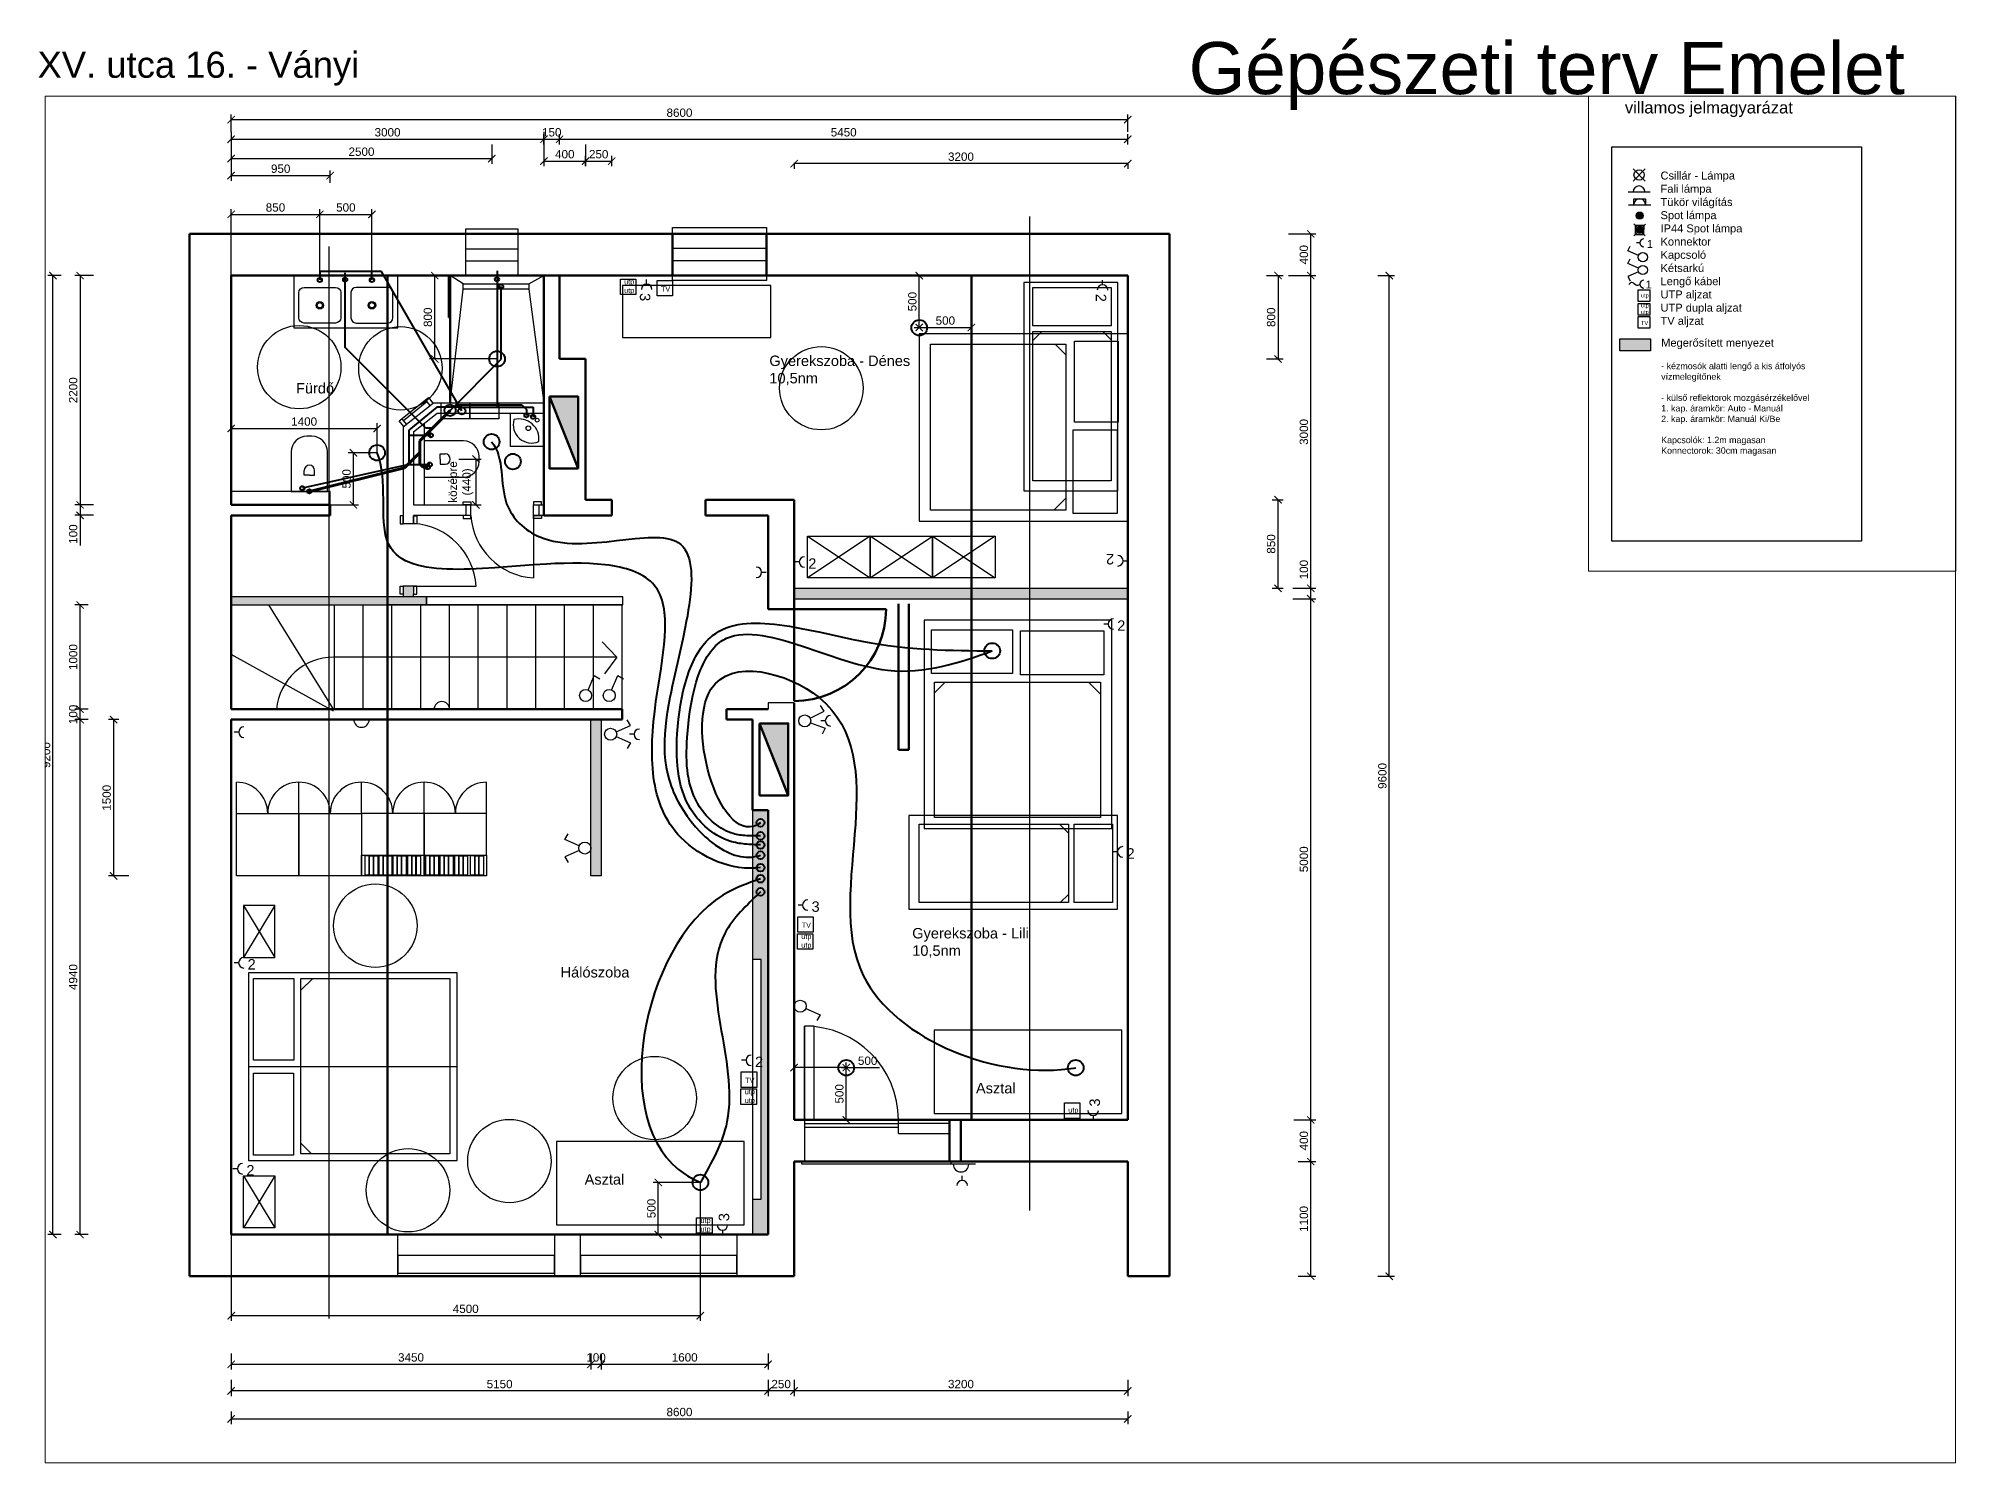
# Paper-space layout 'Gépészet - Emelet' of a CAD drawing. Header units: metres. Extents: x 6 to 373, y 7 to 280.
# The model-space entities are those that its viewports show. They can reach past a viewport. Long polylines and large blocks are cut down to what shows.
import ezdxf

# ---------------------------------------------------------------- set-up
doc = ezdxf.new("R2010")
doc.units = ezdxf.units.M
doc.header["$LTSCALE"] = 0.001
doc.linetypes.add('DASHED', pattern=[19.05, 12.7, -6.35])
for name, color, linetype, lineweight in [('ajtók', 7, 'Continuous', 25), ('fűtés - vissza', 5, 'Continuous', 40), ('gépészet - be légtechnika', 6, 'Continuous', 40), ('gépészet - víz', 5, 'Continuous', 40), ('külső fal', 7, 'Continuous', 50), ('külső fal - sz', 7, 'DASHED', 50), ('szekrény', 251, 'Continuous', 25)]:
    doc.layers.add(name, color=color, linetype=linetype, lineweight=lineweight)
for name, color, linetype in [('fűtés', 8, 'Continuous'), ('gépészet - kapcsolók', 4, 'Continuous'), ('gépészet - villany', 6, 'Continuous'), ('gépészet - víz - műtárgy', 252, 'Continuous'), ('lépcső', 170, 'Continuous'), ('Méret', 7, 'Continuous'), ('szerk', 70, 'Continuous'), ('újfal', 1, 'Continuous'), ('újfal - gipszkarton', 1, 'Continuous'), ('újfal - gipszkarton - sraff', 9, 'Continuous')]:
    doc.layers.add(name, color=color, linetype=linetype)
doc.layers.add('gépészet - elsz. légtechnika', color=7, linetype='Continuous', lineweight=40, true_color=0x890089)
doc.layers.add('gépészet - víz - csatorna', color=7, linetype='Continuous', lineweight=40, true_color=0x985223)
doc.styles.add('dada', font='arial.ttf', dxfattribs={"height": 80})
doc.dimstyles.new('kicsi folyamatos', dxfattribs={"dimscale": 100, "dimtxt": 1, "dimasz": 0.7, "dimexe": 0.5, "dimexo": 0, "dimgap": 0.25, "dimtad": 1, "dimtxsty": 'dada', "dimblk1": 'ARCHTICK', "dimblk2": 'ARCHTICK', "dimsah": 1, "dimcen": 2.5, "dimadec": 0, "dimazin": 0, "dimtfac": 1, "dimtmove": 0, "dimatfit": 3, "dimldrblk": 'ARCHTICK', "dimfxl": 1, "dimarcsym": 0})

psp = doc.layouts.new('Gépészet - Emelet')

# ---------------------------------------------------------------- texts
at = {"layer": 'újfal - gipszkarton', "ltscale": 10000, "attachment_point": 1, "style": 'dada'}
for s, insert, char_height, width in [('{\\fArial|b0|i0|c0|p34;Gépészeti }terv Emelet', (226.32, 279.3), 10, 189.2242), ('XV. utca 16. - Ványi', (5.5, 277.44), 5, 135.4879)]:
    psp.add_mtext(s, dxfattribs=dict(at, insert=insert, char_height=char_height, width=width))

msp = doc.modelspace()

# ---------------------------------------------------------------- texts
at = {"ltscale": 10000, "char_height": 100, "attachment_point": 1, "style": 'dada'}
for s, insert, width in [('Gyerekszoba - Dénes\\P10,5nm', (-39627.947, 87672.444), 1467.65807), ('Fürdő', (-44168.021, 87409.061), 809.90443), ('Gyerekszoba - Lili\\P10,5nm', (-38257.519, 82180.741), 1467.65807), ('Hálószoba', (-41630.232, 81806.263), 1467.65807)]:
    msp.add_mtext(s, dxfattribs=dict(at, insert=insert, width=width))
at = {"layer": 'gépészet - villany', "ltscale": 10000, "attachment_point": 1, "style": 'dada'}
for s, insert, char_height, width in [('villamos jelmagyarázat', (-4126.982, 31697.421), 150, 2768.13503), ('- kézmosók alatti lengő a kis átfolyós vízmelegítőnek\\P\\P- külső reflektorok mozgásérzékelővel\\P1. kap. áramkör: Auto - Manuál\\P2. kap. áramkör: Manuál Ki/Be\\P\\PKapcsolók: 1.2m magasan\\PKonnectorok: 30cm magasan', (-3669.246, 28400.553), 80, 2369.33867)]:
    msp.add_mtext(s, dxfattribs=dict(at, insert=insert, char_height=char_height, width=width))
at = {"layer": 'Méret', "ltscale": 10000, "char_height": 100, "attachment_point": 1, "style": 'dada'}
for s, insert, width in [('Csillár - Lámpa\\PFali lámpa\\PTükör világítás\\PSpot lámpa\\PIP44 Spot lámpa\\PKonnektor\\PKapcsoló\\PKétsarkú\\PLengő kábel\\PUTP aljzat\\PUTP dupla aljzat\\PTV aljzat', (-3677.614, 30813.967), 1107.03707), ('Megerősített menyezet', (-3669.246, 28704.504), 1560.62516)]:
    msp.add_mtext(s, dxfattribs=dict(at, insert=insert, width=width))
at = {"layer": 'szekrény', "ltscale": 10000, "char_height": 100, "width": 906.60327, "attachment_point": 1, "style": 'dada'}
for insert in [(-37646.45, 80694.126), (-41399.518, 79819.224)]:
    msp.add_mtext('Asztal', dxfattribs=dict(at, insert=insert))

# ---------------------------------------------------------------- blocks, each defined once
blk = doc.blocks.new('Csillar')
at = {"layer": 'gépészet - villany', "ltscale": 10000}
for p, q in [((-76, 76), (76, -76)), ((-76, -76), (76, 76))]:
    blk.add_line(p, q, dxfattribs=at)
blk.add_circle((0, 0), 64.4, dxfattribs=at)
blk = doc.blocks.new('Fali lámpa')
at = {"layer": 'gépészet - villany', "ltscale": 10000}
blk.add_line((-139, 0), (139, 0), dxfattribs=at)
blk.add_arc((0, 0), 73.7, 0, 180, dxfattribs=at)
blk = doc.blocks.new('Lámpa_Tükörvilágítás')
at = {"layer": 'gépészet - villany', "ltscale": 10000}
for p, q in [((-74, 0), (-74, 74)), ((-74, 74), (74, 74)), ((74, 74), (74, 0))]:
    blk.add_line(p, q, dxfattribs=at)
blk.add_blockref('Fali lámpa', (0, 0), dxfattribs=at)
blk = doc.blocks.new('Lámpa_Spot')
at = {"layer": 'gépészet - villany', "ltscale": 10000}
blk.add_hatch(color=256, dxfattribs=at).paths.add_polyline_path([(45, 0, 1), (-45, 0, 1)])
blk.add_circle((0, 0), 45.2, dxfattribs=at)
blk = doc.blocks.new('Lámpa_Spot_IP44')
at = {"layer": 'gépészet - villany', "ltscale": 10000}
for p, q in [((73, 73), (-73, -73)), ((-72, 75), (72, -75)), ((56, 56), (-55, 57)), ((-55, 57), (-55, -57)), ((55, -57), (56, 56)), ((-55, -57), (55, -57))]:
    blk.add_line(p, q, dxfattribs=at)
blk.add_blockref('Lámpa_Spot', (1, 1), dxfattribs=at)
blk = doc.blocks.new('Villany - kapcsoló')
at = {"layer": 'gépészet - kapcsolók', "ltscale": 10000}
for p, q in [((-249, 84), (-218, 140)), ((-111, 25), (-249, 84))]:
    blk.add_line(p, q, dxfattribs=at)
blk.add_circle((-58, 2), 57.8, dxfattribs=at)
blk = doc.blocks.new('Villany - kapcsoló 2 sarkú')
at = {"layer": 'gépészet - kapcsolók', "ltscale": 10000}
for p, q in [((-249, 84), (-218, 139)), ((-111, 24), (-249, 84)), ((-111, -22), (-249, -82)), ((-249, -82), (-218, -137))]:
    blk.add_line(p, q, dxfattribs=at)
blk.add_circle((-58, 1), 57.8, dxfattribs=at)
blk = doc.blocks.new('Villany - konector lengő')
at = {"layer": 'gépészet - kapcsolók', "ltscale": 10000}
blk.add_arc((0, 0), 50.5, 90, 270, dxfattribs=at)
blk.add_spline([(-51, 0), (-89, -18), (-153, 21), (-192, -6)], degree=3, dxfattribs=at)
at = {"layer": 'gépészet - villany', "ltscale": 10000, "style": 'dada'}
blk.add_attdef('DARAB', (21, -55), '', height=100, dxfattribs=at)
blk = doc.blocks.new('Villany - konector')
at = {"layer": 'gépészet - kapcsolók', "ltscale": 10000}
blk.add_line((-51, 0), (-94, 0), dxfattribs=at)
blk.add_arc((0, 0), 50.5, 90, 270, dxfattribs=at)
at = {"layer": 'gépészet - villany', "ltscale": 10000, "style": 'dada'}
blk.add_attdef('DARAB', (36, -65), '', height=100, dxfattribs=at)
blk = doc.blocks.new('Villany - TV')
at = {"layer": 'gépészet - kapcsolók', "ltscale": 10000}
blk.add_lwpolyline([(-148, 0), (0, 0), (0, -148), (-148, -148)], close=True, dxfattribs=at)
at = {"layer": 'gépészet - kapcsolók', "ltscale": 10000, "insert": (-111, -56), "char_height": 50, "width": 107.62, "attachment_point": 1, "style": 'dada'}
blk.add_mtext('TV', dxfattribs=at)
blk = doc.blocks.new('Villany - UTP')
at = {"layer": 'gépészet - kapcsolók', "ltscale": 10000}
blk.add_lwpolyline([(-148, 0), (0, 0), (0, -148), (-148, -148)], close=True, dxfattribs=at)
at = {"layer": 'gépészet - kapcsolók', "ltscale": 10000, "insert": (-111, -44), "char_height": 50, "width": 107.62, "attachment_point": 1, "style": 'dada'}
blk.add_mtext('utp', dxfattribs=at)
blk = doc.blocks.new('Villany - UTP dupla')
at = {"layer": 'gépészet - kapcsolók', "ltscale": 10000}
blk.add_lwpolyline([(-148, 0), (0, 0), (0, -148), (-148, -148)], close=True, dxfattribs=at)
at = {"layer": 'gépészet - kapcsolók', "ltscale": 10000, "insert": (-111, -1), "char_height": 50, "width": 107.62, "attachment_point": 1, "style": 'dada'}
blk.add_mtext('utp\\Putp', dxfattribs=at)
blk = doc.blocks.new('_ArchTick')
at = {"color": 0, "linetype": 'ByBlock', "const_width": 0.15}
blk.add_lwpolyline([(-0.5, -0.5), (0.5, 0.5)], dxfattribs=at)
blk = doc.blocks.new('*D124')
at = {"layer": 'Defpoints', "color": 0, "ltscale": 10000}
for p in [(-43940, 89027), (-43940, 88479), (-44790, 88440)]:
    blk.add_point(p, dxfattribs=at)
at = {"layer": 'Méret', "color": 0, "lineweight": -2, "ltscale": 10000}
for p, q in [((-44790, 88440), (-44790, 89077)), ((-44790, 89027), (-43940, 89027)), ((-43940, 88479), (-43940, 89077))]:
    blk.add_line(p, q, dxfattribs=at)
at = {"layer": 'Méret', "color": 0, "lineweight": -2, "ltscale": 10000, "xscale": 70, "yscale": 70, "zscale": 70, "rotation": 180}
blk.add_blockref('_ArchTick', (-44790, 89027), dxfattribs=at)
at = {"layer": 'Méret', "color": 0, "lineweight": -2, "ltscale": 10000, "xscale": 70, "yscale": 70, "zscale": 70}
blk.add_blockref('_ArchTick', (-43940, 89027), dxfattribs=at)
at = {"layer": 'Méret', "color": 0, "ltscale": 10000, "insert": (-44365, 89093), "char_height": 80, "attachment_point": 5, "style": 'dada'}
blk.add_mtext('850', dxfattribs=at)
blk = doc.blocks.new('*D125')
at = {"layer": 'Defpoints', "color": 0, "ltscale": 10000}
for p in [(-43440, 89027), (-43940, 88479), (-43440, 88479)]:
    blk.add_point(p, dxfattribs=at)
at = {"layer": 'Méret', "color": 0, "lineweight": -2, "ltscale": 10000}
for p, q in [((-43940, 88479), (-43940, 89077)), ((-43940, 89027), (-43440, 89027)), ((-43440, 88479), (-43440, 89077))]:
    blk.add_line(p, q, dxfattribs=at)
at = {"layer": 'Méret', "color": 0, "lineweight": -2, "ltscale": 10000, "xscale": 70, "yscale": 70, "zscale": 70, "rotation": 180}
blk.add_blockref('_ArchTick', (-43940, 89027), dxfattribs=at)
at = {"layer": 'Méret', "color": 0, "lineweight": -2, "ltscale": 10000, "xscale": 70, "yscale": 70, "zscale": 70}
blk.add_blockref('_ArchTick', (-43440, 89027), dxfattribs=at)
at = {"layer": 'Méret', "color": 0, "ltscale": 10000, "insert": (-43690, 89093), "char_height": 80, "attachment_point": 5, "style": 'dada'}
blk.add_mtext('500', dxfattribs=at)
blk = doc.blocks.new('*D126')
at = {"layer": 'Defpoints', "color": 0, "ltscale": 10000}
for p in [(-40290, 79740), (-44790, 79240), (-44790, 78461)]:
    blk.add_point(p, dxfattribs=at)
at = {"layer": 'Méret', "color": 0, "lineweight": -2, "ltscale": 10000}
for p, q in [((-40290, 79740), (-40290, 78411)), ((-44790, 79240), (-44790, 78411)), ((-40290, 78461), (-44790, 78461))]:
    blk.add_line(p, q, dxfattribs=at)
at = {"layer": 'Méret', "color": 0, "lineweight": -2, "ltscale": 10000, "xscale": 70, "yscale": 70, "zscale": 70, "rotation": 180}
blk.add_blockref('_ArchTick', (-44790, 78461), dxfattribs=at)
at = {"layer": 'Méret', "color": 0, "lineweight": -2, "ltscale": 10000, "xscale": 70, "yscale": 70, "zscale": 70}
blk.add_blockref('_ArchTick', (-40290, 78461), dxfattribs=at)
at = {"layer": 'Méret', "color": 0, "ltscale": 10000, "insert": (-42540, 78527), "char_height": 80, "attachment_point": 5, "style": 'dada'}
blk.add_mtext('4500', dxfattribs=at)
blk = doc.blocks.new('*D127')
at = {"layer": 'Defpoints', "color": 0, "ltscale": 10000}
for p in [(-40693, 79740), (-40290, 79740), (-40449, 79240)]:
    blk.add_point(p, dxfattribs=at)
at = {"layer": 'Méret', "color": 0, "lineweight": -2, "ltscale": 10000}
for p, q in [((-40290, 79740), (-40743, 79740)), ((-40693, 79240), (-40693, 79740)), ((-40449, 79240), (-40743, 79240))]:
    blk.add_line(p, q, dxfattribs=at)
at = {"layer": 'Méret', "color": 0, "lineweight": -2, "ltscale": 10000, "xscale": 70, "yscale": 70, "zscale": 70}
for p, rotation in [((-40693, 79740), 90), ((-40693, 79240), 270)]:
    blk.add_blockref('_ArchTick', p, dxfattribs=dict(at, rotation=rotation))
at = {"layer": 'Méret', "color": 0, "ltscale": 10000, "insert": (-40759, 79490), "char_height": 80, "attachment_point": 5, "rotation": 90, "style": 'dada'}
blk.add_mtext('500', dxfattribs=at)
blk = doc.blocks.new('*D128')
at = {"layer": 'Defpoints', "color": 0, "ltscale": 10000}
for p in [(-44790, 86913), (-43390, 86973), (-43390, 86740)]:
    blk.add_point(p, dxfattribs=at)
at = {"layer": 'Méret', "color": 0, "lineweight": -2, "ltscale": 10000}
for p, q in [((-44790, 86913), (-44790, 87023)), ((-43390, 86740), (-43390, 87023)), ((-44790, 86973), (-43390, 86973))]:
    blk.add_line(p, q, dxfattribs=at)
at = {"layer": 'Méret', "color": 0, "lineweight": -2, "ltscale": 10000, "xscale": 70, "yscale": 70, "zscale": 70, "rotation": 180}
blk.add_blockref('_ArchTick', (-44790, 86973), dxfattribs=at)
at = {"layer": 'Méret', "color": 0, "lineweight": -2, "ltscale": 10000, "xscale": 70, "yscale": 70, "zscale": 70}
blk.add_blockref('_ArchTick', (-43390, 86973), dxfattribs=at)
at = {"layer": 'Méret', "color": 0, "ltscale": 10000, "insert": (-44090, 87039), "char_height": 80, "attachment_point": 5, "style": 'dada'}
blk.add_mtext('1400', dxfattribs=at)
blk = doc.blocks.new('*D130')
at = {"layer": 'Defpoints', "color": 0, "ltscale": 10000}
for p in [(-43617, 86740), (-43390, 86740), (-43840, 86240)]:
    blk.add_point(p, dxfattribs=at)
at = {"layer": 'Méret', "color": 0, "lineweight": -2, "ltscale": 10000}
for p, q in [((-43390, 86740), (-43667, 86740)), ((-43617, 86240), (-43617, 86740)), ((-43840, 86240), (-43567, 86240))]:
    blk.add_line(p, q, dxfattribs=at)
at = {"layer": 'Méret', "color": 0, "lineweight": -2, "ltscale": 10000, "xscale": 70, "yscale": 70, "zscale": 70}
for p, rotation in [((-43617, 86740), 90), ((-43617, 86240), 270)]:
    blk.add_blockref('_ArchTick', p, dxfattribs=dict(at, rotation=rotation))
at = {"layer": 'Méret', "color": 0, "ltscale": 10000, "insert": (-43683, 86490), "char_height": 80, "attachment_point": 5, "rotation": 90, "style": 'dada'}
blk.add_mtext('500', dxfattribs=at)
blk = doc.blocks.new('*D131')
at = {"layer": 'Defpoints', "color": 0, "ltscale": 10000}
for p in [(-38890, 80840), (-38890, 80840), (-39390, 80340)]:
    blk.add_point(p, dxfattribs=at)
at = {"layer": 'Méret', "color": 0, "lineweight": -2, "ltscale": 10000}
for p, q in [((-38890, 80840), (-38940, 80840)), ((-38890, 80340), (-38890, 80840)), ((-39390, 80340), (-38840, 80340))]:
    blk.add_line(p, q, dxfattribs=at)
at = {"layer": 'Méret', "color": 0, "lineweight": -2, "ltscale": 10000, "xscale": 70, "yscale": 70, "zscale": 70}
for p, rotation in [((-38890, 80840), 90), ((-38890, 80340), 270)]:
    blk.add_blockref('_ArchTick', p, dxfattribs=dict(at, rotation=rotation))
at = {"layer": 'Méret', "color": 0, "ltscale": 10000, "insert": (-38956, 80590), "char_height": 80, "attachment_point": 5, "rotation": 90, "style": 'dada'}
blk.add_mtext('500', dxfattribs=at)
blk = doc.blocks.new('*D132')
at = {"layer": 'Defpoints', "color": 0, "ltscale": 10000}
for p in [(-39390, 80842), (-38890, 80840), (-39390, 80340)]:
    blk.add_point(p, dxfattribs=at)
at = {"layer": 'Méret', "color": 0, "lineweight": -2, "ltscale": 10000}
for p, q in [((-39390, 80340), (-39390, 80892)), ((-38890, 80842), (-39390, 80842)), ((-38890, 80840), (-38890, 80892)), ((-38890, 80842), (-38572, 80842))]:
    blk.add_line(p, q, dxfattribs=at)
at = {"layer": 'Méret', "color": 0, "lineweight": -2, "ltscale": 10000, "xscale": 70, "yscale": 70, "zscale": 70, "rotation": 180}
blk.add_blockref('_ArchTick', (-39390, 80842), dxfattribs=at)
at = {"layer": 'Méret', "color": 0, "lineweight": -2, "ltscale": 10000, "xscale": 70, "yscale": 70, "zscale": 70}
blk.add_blockref('_ArchTick', (-38890, 80842), dxfattribs=at)
at = {"layer": 'Méret', "color": 0, "ltscale": 10000, "insert": (-38685, 80907), "char_height": 80, "attachment_point": 5, "style": 'dada'}
blk.add_mtext('500', dxfattribs=at)
blk = doc.blocks.new('*D133')
at = {"layer": 'Defpoints', "color": 0, "ltscale": 10000}
for p in [(-38190, 88440), (-38190, 88440), (-38190, 87940)]:
    blk.add_point(p, dxfattribs=at)
at = {"layer": 'Méret', "color": 0, "lineweight": -2, "ltscale": 10000}
for p, q in [((-38190, 88440), (-38240, 88440)), ((-38190, 87940), (-38190, 88440)), ((-38190, 87940), (-38240, 87940))]:
    blk.add_line(p, q, dxfattribs=at)
at = {"layer": 'Méret', "color": 0, "lineweight": -2, "ltscale": 10000, "xscale": 70, "yscale": 70, "zscale": 70}
for p, rotation in [((-38190, 88440), 90), ((-38190, 87940), 270)]:
    blk.add_blockref('_ArchTick', p, dxfattribs=dict(at, rotation=rotation))
at = {"layer": 'Méret', "color": 0, "ltscale": 10000, "insert": (-38256, 88190), "char_height": 80, "attachment_point": 5, "rotation": 90, "style": 'dada'}
blk.add_mtext('500', dxfattribs=at)
blk = doc.blocks.new('*D134')
at = {"layer": 'Defpoints', "color": 0, "ltscale": 10000}
for p in [(-38190, 87940), (-37690, 87942), (-37690, 87940)]:
    blk.add_point(p, dxfattribs=at)
at = {"layer": 'Méret', "color": 0, "lineweight": -2, "ltscale": 10000}
for p, q in [((-38190, 87940), (-38190, 87992)), ((-38190, 87942), (-37690, 87942)), ((-37690, 87940), (-37690, 87992))]:
    blk.add_line(p, q, dxfattribs=at)
at = {"layer": 'Méret', "color": 0, "lineweight": -2, "ltscale": 10000, "xscale": 70, "yscale": 70, "zscale": 70, "rotation": 180}
blk.add_blockref('_ArchTick', (-38190, 87942), dxfattribs=at)
at = {"layer": 'Méret', "color": 0, "lineweight": -2, "ltscale": 10000, "xscale": 70, "yscale": 70, "zscale": 70}
blk.add_blockref('_ArchTick', (-37690, 87942), dxfattribs=at)
at = {"layer": 'Méret', "color": 0, "ltscale": 10000, "insert": (-37940, 88008), "char_height": 80, "attachment_point": 5, "style": 'dada'}
blk.add_mtext('500', dxfattribs=at)
blk = doc.blocks.new('*D135')
at = {"layer": 'Defpoints', "color": 0, "ltscale": 10000}
for p in [(-42837, 88440), (-42790, 88440), (-42240, 87640)]:
    blk.add_point(p, dxfattribs=at)
at = {"layer": 'Méret', "color": 0, "lineweight": -2, "ltscale": 10000}
for p, q in [((-42790, 88440), (-42887, 88440)), ((-42837, 87640), (-42837, 88440)), ((-42240, 87640), (-42887, 87640))]:
    blk.add_line(p, q, dxfattribs=at)
at = {"layer": 'Méret', "color": 0, "lineweight": -2, "ltscale": 10000, "xscale": 70, "yscale": 70, "zscale": 70}
for p, rotation in [((-42837, 88440), 90), ((-42837, 87640), 270)]:
    blk.add_blockref('_ArchTick', p, dxfattribs=dict(at, rotation=rotation))
at = {"layer": 'Méret', "color": 0, "ltscale": 10000, "insert": (-42903, 88040), "char_height": 80, "attachment_point": 5, "rotation": 90, "style": 'dada'}
blk.add_mtext('800', dxfattribs=at)
blk = doc.blocks.new('*D173')
at = {"layer": 'Defpoints', "color": 0, "ltscale": 10000}
for p in [(-36190, 89936), (-44790, 89820), (-36190, 89820)]:
    blk.add_point(p, dxfattribs=at)
at = {"layer": 'Méret', "color": 0, "lineweight": -2, "ltscale": 10000}
for p, q in [((-44790, 89820), (-44790, 89986)), ((-44790, 89936), (-36190, 89936)), ((-36190, 89820), (-36190, 89986))]:
    blk.add_line(p, q, dxfattribs=at)
at = {"layer": 'Méret', "color": 0, "lineweight": -2, "ltscale": 10000, "xscale": 70, "yscale": 70, "zscale": 70, "rotation": 180}
blk.add_blockref('_ArchTick', (-44790, 89936), dxfattribs=at)
at = {"layer": 'Méret', "color": 0, "lineweight": -2, "ltscale": 10000, "xscale": 70, "yscale": 70, "zscale": 70}
blk.add_blockref('_ArchTick', (-36190, 89936), dxfattribs=at)
at = {"layer": 'Méret', "color": 0, "ltscale": 10000, "insert": (-40490, 90002), "char_height": 80, "attachment_point": 5, "style": 'dada'}
blk.add_mtext('8600', dxfattribs=at)
blk = doc.blocks.new('*D174')
at = {"layer": 'Defpoints', "color": 0, "ltscale": 10000}
for p in [(-44790, 89820), (-41790, 89820), (-41790, 89748)]:
    blk.add_point(p, dxfattribs=at)
at = {"layer": 'Méret', "color": 0, "lineweight": -2, "ltscale": 10000}
for p, q in [((-44790, 89820), (-44790, 89698)), ((-44790, 89748), (-41790, 89748)), ((-41790, 89820), (-41790, 89698))]:
    blk.add_line(p, q, dxfattribs=at)
at = {"layer": 'Méret', "color": 0, "lineweight": -2, "ltscale": 10000, "xscale": 70, "yscale": 70, "zscale": 70, "rotation": 180}
blk.add_blockref('_ArchTick', (-44790, 89748), dxfattribs=at)
at = {"layer": 'Méret', "color": 0, "lineweight": -2, "ltscale": 10000, "xscale": 70, "yscale": 70, "zscale": 70}
blk.add_blockref('_ArchTick', (-41790, 89748), dxfattribs=at)
at = {"layer": 'Méret', "color": 0, "ltscale": 10000, "insert": (-43290, 89814), "char_height": 80, "attachment_point": 5, "style": 'dada'}
blk.add_mtext('3000', dxfattribs=at)
blk = doc.blocks.new('*D175')
at = {"layer": 'Defpoints', "color": 0, "ltscale": 10000}
for p in [(-41640, 89748), (-41790, 89698), (-41640, 89698)]:
    blk.add_point(p, dxfattribs=at)
at = {"layer": 'Méret', "color": 0, "lineweight": -2, "ltscale": 10000}
for p, q in [((-41790, 89698), (-41790, 89798)), ((-41790, 89748), (-41640, 89748)), ((-41640, 89698), (-41640, 89798))]:
    blk.add_line(p, q, dxfattribs=at)
at = {"layer": 'Méret', "color": 0, "lineweight": -2, "ltscale": 10000, "xscale": 70, "yscale": 70, "zscale": 70, "rotation": 180}
blk.add_blockref('_ArchTick', (-41790, 89748), dxfattribs=at)
at = {"layer": 'Méret', "color": 0, "lineweight": -2, "ltscale": 10000, "xscale": 70, "yscale": 70, "zscale": 70}
blk.add_blockref('_ArchTick', (-41640, 89748), dxfattribs=at)
at = {"layer": 'Méret', "color": 0, "ltscale": 10000, "insert": (-41715, 89814), "char_height": 80, "attachment_point": 5, "style": 'dada'}
blk.add_mtext('150', dxfattribs=at)
blk = doc.blocks.new('*D176')
at = {"layer": 'Defpoints', "color": 0, "ltscale": 10000}
for p in [(-36190, 89748), (-41640, 89698), (-36190, 89698)]:
    blk.add_point(p, dxfattribs=at)
at = {"layer": 'Méret', "color": 0, "lineweight": -2, "ltscale": 10000}
for p, q in [((-41640, 89698), (-41640, 89798)), ((-41640, 89748), (-36190, 89748)), ((-36190, 89698), (-36190, 89798))]:
    blk.add_line(p, q, dxfattribs=at)
at = {"layer": 'Méret', "color": 0, "lineweight": -2, "ltscale": 10000, "xscale": 70, "yscale": 70, "zscale": 70, "rotation": 180}
blk.add_blockref('_ArchTick', (-41640, 89748), dxfattribs=at)
at = {"layer": 'Méret', "color": 0, "lineweight": -2, "ltscale": 10000, "xscale": 70, "yscale": 70, "zscale": 70}
blk.add_blockref('_ArchTick', (-36190, 89748), dxfattribs=at)
at = {"layer": 'Méret', "color": 0, "ltscale": 10000, "insert": (-38915, 89814), "char_height": 80, "attachment_point": 5, "style": 'dada'}
blk.add_mtext('5450', dxfattribs=at)
blk = doc.blocks.new('*D177')
at = {"layer": 'Defpoints', "color": 0, "ltscale": 10000}
for p in [(-44790, 89698), (-42290, 89698), (-42290, 89562)]:
    blk.add_point(p, dxfattribs=at)
at = {"layer": 'Méret', "color": 0, "lineweight": -2, "ltscale": 10000}
for p, q in [((-44790, 89698), (-44790, 89512)), ((-44790, 89562), (-42290, 89562)), ((-42290, 89698), (-42290, 89512))]:
    blk.add_line(p, q, dxfattribs=at)
at = {"layer": 'Méret', "color": 0, "lineweight": -2, "ltscale": 10000, "xscale": 70, "yscale": 70, "zscale": 70, "rotation": 180}
blk.add_blockref('_ArchTick', (-44790, 89562), dxfattribs=at)
at = {"layer": 'Méret', "color": 0, "lineweight": -2, "ltscale": 10000, "xscale": 70, "yscale": 70, "zscale": 70}
blk.add_blockref('_ArchTick', (-42290, 89562), dxfattribs=at)
at = {"layer": 'Méret', "color": 0, "ltscale": 10000, "insert": (-43540, 89628), "char_height": 80, "attachment_point": 5, "style": 'dada'}
blk.add_mtext('2500', dxfattribs=at)
blk = doc.blocks.new('*D178')
at = {"layer": 'Defpoints', "color": 0, "ltscale": 10000}
for p in [(-41790, 89698), (-41390, 89698), (-41390, 89538)]:
    blk.add_point(p, dxfattribs=at)
at = {"layer": 'Méret', "color": 0, "lineweight": -2, "ltscale": 10000}
for p, q in [((-41790, 89698), (-41790, 89488)), ((-41390, 89698), (-41390, 89488)), ((-41790, 89538), (-41390, 89538))]:
    blk.add_line(p, q, dxfattribs=at)
at = {"layer": 'Méret', "color": 0, "lineweight": -2, "ltscale": 10000, "xscale": 70, "yscale": 70, "zscale": 70, "rotation": 180}
blk.add_blockref('_ArchTick', (-41790, 89538), dxfattribs=at)
at = {"layer": 'Méret', "color": 0, "lineweight": -2, "ltscale": 10000, "xscale": 70, "yscale": 70, "zscale": 70}
blk.add_blockref('_ArchTick', (-41390, 89538), dxfattribs=at)
at = {"layer": 'Méret', "color": 0, "ltscale": 10000, "insert": (-41590, 89604), "char_height": 80, "attachment_point": 5, "style": 'dada'}
blk.add_mtext('400', dxfattribs=at)
blk = doc.blocks.new('*D179')
at = {"layer": 'Defpoints', "color": 0, "ltscale": 10000}
for p in [(-41390, 89488), (-41140, 89538), (-41140, 89488)]:
    blk.add_point(p, dxfattribs=at)
at = {"layer": 'Méret', "color": 0, "lineweight": -2, "ltscale": 10000}
for p, q in [((-41390, 89488), (-41390, 89588)), ((-41140, 89488), (-41140, 89588)), ((-41390, 89538), (-41140, 89538))]:
    blk.add_line(p, q, dxfattribs=at)
at = {"layer": 'Méret', "color": 0, "lineweight": -2, "ltscale": 10000, "xscale": 70, "yscale": 70, "zscale": 70, "rotation": 180}
blk.add_blockref('_ArchTick', (-41390, 89538), dxfattribs=at)
at = {"layer": 'Méret', "color": 0, "lineweight": -2, "ltscale": 10000, "xscale": 70, "yscale": 70, "zscale": 70}
blk.add_blockref('_ArchTick', (-41140, 89538), dxfattribs=at)
at = {"layer": 'Méret', "color": 0, "ltscale": 10000, "insert": (-41265, 89604), "char_height": 80, "attachment_point": 5, "style": 'dada'}
blk.add_mtext('250', dxfattribs=at)
blk = doc.blocks.new('*D180')
at = {"layer": 'Defpoints', "color": 0, "ltscale": 10000}
for p in [(-39390, 89522), (-39390, 89514), (-36190, 89522)]:
    blk.add_point(p, dxfattribs=at)
at = {"layer": 'Méret', "color": 0, "lineweight": -2, "ltscale": 10000}
for p, q in [((-39390, 89522), (-39390, 89464)), ((-36190, 89514), (-39390, 89514)), ((-36190, 89522), (-36190, 89464))]:
    blk.add_line(p, q, dxfattribs=at)
at = {"layer": 'Méret', "color": 0, "lineweight": -2, "ltscale": 10000, "xscale": 70, "yscale": 70, "zscale": 70, "rotation": 180}
blk.add_blockref('_ArchTick', (-39390, 89514), dxfattribs=at)
at = {"layer": 'Méret', "color": 0, "lineweight": -2, "ltscale": 10000, "xscale": 70, "yscale": 70, "zscale": 70}
blk.add_blockref('_ArchTick', (-36190, 89514), dxfattribs=at)
at = {"layer": 'Méret', "color": 0, "ltscale": 10000, "insert": (-37790, 89580), "char_height": 80, "attachment_point": 5, "style": 'dada'}
blk.add_mtext('3200', dxfattribs=at)
blk = doc.blocks.new('*D181')
at = {"layer": 'Defpoints', "color": 0, "ltscale": 10000}
for p in [(-44790, 77541), (-36190, 77541), (-36190, 77471)]:
    blk.add_point(p, dxfattribs=at)
at = {"layer": 'Méret', "color": 0, "lineweight": -2, "ltscale": 10000}
for p, q in [((-44790, 77541), (-44790, 77421)), ((-44790, 77471), (-36190, 77471)), ((-36190, 77541), (-36190, 77421))]:
    blk.add_line(p, q, dxfattribs=at)
at = {"layer": 'Méret', "color": 0, "lineweight": -2, "ltscale": 10000, "xscale": 70, "yscale": 70, "zscale": 70, "rotation": 180}
blk.add_blockref('_ArchTick', (-44790, 77471), dxfattribs=at)
at = {"layer": 'Méret', "color": 0, "lineweight": -2, "ltscale": 10000, "xscale": 70, "yscale": 70, "zscale": 70}
blk.add_blockref('_ArchTick', (-36190, 77471), dxfattribs=at)
at = {"layer": 'Méret', "color": 0, "ltscale": 10000, "insert": (-40490, 77537), "char_height": 80, "attachment_point": 5, "style": 'dada'}
blk.add_mtext('8600', dxfattribs=at)
blk = doc.blocks.new('*D182')
at = {"layer": 'Defpoints', "color": 0, "ltscale": 10000}
for p in [(-39390, 77845), (-36190, 77845), (-39390, 77740)]:
    blk.add_point(p, dxfattribs=at)
at = {"layer": 'Méret', "color": 0, "lineweight": -2, "ltscale": 10000}
for p, q in [((-39390, 77845), (-39390, 77690)), ((-36190, 77845), (-36190, 77690)), ((-36190, 77740), (-39390, 77740))]:
    blk.add_line(p, q, dxfattribs=at)
at = {"layer": 'Méret', "color": 0, "lineweight": -2, "ltscale": 10000, "xscale": 70, "yscale": 70, "zscale": 70, "rotation": 180}
blk.add_blockref('_ArchTick', (-39390, 77740), dxfattribs=at)
at = {"layer": 'Méret', "color": 0, "lineweight": -2, "ltscale": 10000, "xscale": 70, "yscale": 70, "zscale": 70}
blk.add_blockref('_ArchTick', (-36190, 77740), dxfattribs=at)
at = {"layer": 'Méret', "color": 0, "ltscale": 10000, "insert": (-37790, 77805), "char_height": 80, "attachment_point": 5, "style": 'dada'}
blk.add_mtext('3200', dxfattribs=at)
blk = doc.blocks.new('*D183')
at = {"layer": 'Defpoints', "color": 0, "ltscale": 10000}
for p in [(-39640, 77845), (-39390, 77845), (-39640, 77740)]:
    blk.add_point(p, dxfattribs=at)
at = {"layer": 'Méret', "color": 0, "lineweight": -2, "ltscale": 10000}
for p, q in [((-39640, 77845), (-39640, 77690)), ((-39390, 77845), (-39390, 77690)), ((-39390, 77740), (-39640, 77740))]:
    blk.add_line(p, q, dxfattribs=at)
at = {"layer": 'Méret', "color": 0, "lineweight": -2, "ltscale": 10000, "xscale": 70, "yscale": 70, "zscale": 70, "rotation": 180}
blk.add_blockref('_ArchTick', (-39640, 77740), dxfattribs=at)
at = {"layer": 'Méret', "color": 0, "lineweight": -2, "ltscale": 10000, "xscale": 70, "yscale": 70, "zscale": 70}
blk.add_blockref('_ArchTick', (-39390, 77740), dxfattribs=at)
at = {"layer": 'Méret', "color": 0, "ltscale": 10000, "insert": (-39515, 77805), "char_height": 80, "attachment_point": 5, "style": 'dada'}
blk.add_mtext('250', dxfattribs=at)
blk = doc.blocks.new('*D184')
at = {"layer": 'Defpoints', "color": 0, "ltscale": 10000}
for p in [(-44790, 77845), (-39640, 77845), (-44790, 77740)]:
    blk.add_point(p, dxfattribs=at)
at = {"layer": 'Méret', "color": 0, "lineweight": -2, "ltscale": 10000}
for p, q in [((-44790, 77845), (-44790, 77690)), ((-39640, 77845), (-39640, 77690)), ((-39640, 77740), (-44790, 77740))]:
    blk.add_line(p, q, dxfattribs=at)
at = {"layer": 'Méret', "color": 0, "lineweight": -2, "ltscale": 10000, "xscale": 70, "yscale": 70, "zscale": 70, "rotation": 180}
blk.add_blockref('_ArchTick', (-44790, 77740), dxfattribs=at)
at = {"layer": 'Méret', "color": 0, "lineweight": -2, "ltscale": 10000, "xscale": 70, "yscale": 70, "zscale": 70}
blk.add_blockref('_ArchTick', (-39640, 77740), dxfattribs=at)
at = {"layer": 'Méret', "color": 0, "ltscale": 10000, "insert": (-42215, 77805), "char_height": 80, "attachment_point": 5, "style": 'dada'}
blk.add_mtext('5150', dxfattribs=at)
blk = doc.blocks.new('*D185')
at = {"layer": 'Defpoints', "color": 0, "ltscale": 10000}
for p in [(-44790, 78098), (-41340, 78098), (-41340, 77995)]:
    blk.add_point(p, dxfattribs=at)
at = {"layer": 'Méret', "color": 0, "lineweight": -2, "ltscale": 10000}
for p, q in [((-44790, 78098), (-44790, 77945)), ((-44790, 77995), (-41340, 77995)), ((-41340, 78098), (-41340, 77945))]:
    blk.add_line(p, q, dxfattribs=at)
at = {"layer": 'Méret', "color": 0, "lineweight": -2, "ltscale": 10000, "xscale": 70, "yscale": 70, "zscale": 70, "rotation": 180}
blk.add_blockref('_ArchTick', (-44790, 77995), dxfattribs=at)
at = {"layer": 'Méret', "color": 0, "lineweight": -2, "ltscale": 10000, "xscale": 70, "yscale": 70, "zscale": 70}
blk.add_blockref('_ArchTick', (-41340, 77995), dxfattribs=at)
at = {"layer": 'Méret', "color": 0, "ltscale": 10000, "insert": (-43065, 78061), "char_height": 80, "attachment_point": 5, "style": 'dada'}
blk.add_mtext('3450', dxfattribs=at)
blk = doc.blocks.new('*D186')
at = {"layer": 'Defpoints', "color": 0, "ltscale": 10000}
for p in [(-41340, 78098), (-41240, 78098), (-41240, 77995)]:
    blk.add_point(p, dxfattribs=at)
at = {"layer": 'Méret', "color": 0, "lineweight": -2, "ltscale": 10000}
for p, q in [((-41340, 78098), (-41340, 77945)), ((-41340, 77995), (-41240, 77995)), ((-41240, 78098), (-41240, 77945))]:
    blk.add_line(p, q, dxfattribs=at)
at = {"layer": 'Méret', "color": 0, "lineweight": -2, "ltscale": 10000, "xscale": 70, "yscale": 70, "zscale": 70, "rotation": 180}
blk.add_blockref('_ArchTick', (-41340, 77995), dxfattribs=at)
at = {"layer": 'Méret', "color": 0, "lineweight": -2, "ltscale": 10000, "xscale": 70, "yscale": 70, "zscale": 70}
blk.add_blockref('_ArchTick', (-41240, 77995), dxfattribs=at)
at = {"layer": 'Méret', "color": 0, "ltscale": 10000, "insert": (-41290, 78061), "char_height": 80, "attachment_point": 5, "style": 'dada'}
blk.add_mtext('100', dxfattribs=at)
blk = doc.blocks.new('*D187')
at = {"layer": 'Defpoints', "color": 0, "ltscale": 10000}
for p in [(-41240, 78098), (-39640, 78098), (-39640, 77995)]:
    blk.add_point(p, dxfattribs=at)
at = {"layer": 'Méret', "color": 0, "lineweight": -2, "ltscale": 10000}
for p, q in [((-41240, 78098), (-41240, 77945)), ((-41240, 77995), (-39640, 77995)), ((-39640, 78098), (-39640, 77945))]:
    blk.add_line(p, q, dxfattribs=at)
at = {"layer": 'Méret', "color": 0, "lineweight": -2, "ltscale": 10000, "xscale": 70, "yscale": 70, "zscale": 70, "rotation": 180}
blk.add_blockref('_ArchTick', (-41240, 77995), dxfattribs=at)
at = {"layer": 'Méret', "color": 0, "lineweight": -2, "ltscale": 10000, "xscale": 70, "yscale": 70, "zscale": 70}
blk.add_blockref('_ArchTick', (-39640, 77995), dxfattribs=at)
at = {"layer": 'Méret', "color": 0, "ltscale": 10000, "insert": (-40440, 78061), "char_height": 80, "attachment_point": 5, "style": 'dada'}
blk.add_mtext('1600', dxfattribs=at)
blk = doc.blocks.new('*D188')
at = {"layer": 'Defpoints', "color": 0, "ltscale": 10000}
for p in [(-46499, 88440), (-46421, 88440), (-46421, 79240)]:
    blk.add_point(p, dxfattribs=at)
at = {"layer": 'Méret', "color": 0, "lineweight": -2, "ltscale": 10000}
for p, q in [((-46421, 88440), (-46549, 88440)), ((-46499, 79240), (-46499, 88440)), ((-46421, 79240), (-46549, 79240))]:
    blk.add_line(p, q, dxfattribs=at)
at = {"layer": 'Méret', "color": 0, "lineweight": -2, "ltscale": 10000, "xscale": 70, "yscale": 70, "zscale": 70}
for p, rotation in [((-46499, 88440), 90), ((-46499, 79240), 270)]:
    blk.add_blockref('_ArchTick', p, dxfattribs=dict(at, rotation=rotation))
at = {"layer": 'Méret', "color": 0, "ltscale": 10000, "insert": (-46565, 83840), "char_height": 80, "attachment_point": 5, "rotation": 90, "style": 'dada'}
blk.add_mtext('9200', dxfattribs=at)
blk = doc.blocks.new('*D189')
at = {"layer": 'Defpoints', "color": 0, "ltscale": 10000}
for p in [(-46239, 84180), (-46162, 84180), (-46162, 79240)]:
    blk.add_point(p, dxfattribs=at)
at = {"layer": 'Méret', "color": 0, "lineweight": -2, "ltscale": 10000}
for p, q in [((-46162, 84180), (-46289, 84180)), ((-46239, 79240), (-46239, 84180)), ((-46162, 79240), (-46289, 79240))]:
    blk.add_line(p, q, dxfattribs=at)
at = {"layer": 'Méret', "color": 0, "lineweight": -2, "ltscale": 10000, "xscale": 70, "yscale": 70, "zscale": 70}
for p, rotation in [((-46239, 84180), 90), ((-46239, 79240), 270)]:
    blk.add_blockref('_ArchTick', p, dxfattribs=dict(at, rotation=rotation))
at = {"layer": 'Méret', "color": 0, "ltscale": 10000, "insert": (-46305, 81710), "char_height": 80, "attachment_point": 5, "rotation": 90, "style": 'dada'}
blk.add_mtext('4940', dxfattribs=at)
blk = doc.blocks.new('*D190')
at = {"layer": 'Defpoints', "color": 0, "ltscale": 10000}
for p in [(-46239, 84280), (-46162, 84280), (-46162, 84180)]:
    blk.add_point(p, dxfattribs=at)
at = {"layer": 'Méret', "color": 0, "lineweight": -2, "ltscale": 10000}
for p, q in [((-46162, 84280), (-46289, 84280)), ((-46239, 84180), (-46239, 84280)), ((-46162, 84180), (-46289, 84180))]:
    blk.add_line(p, q, dxfattribs=at)
at = {"layer": 'Méret', "color": 0, "lineweight": -2, "ltscale": 10000, "xscale": 70, "yscale": 70, "zscale": 70}
for p, rotation in [((-46239, 84280), 90), ((-46239, 84180), 270)]:
    blk.add_blockref('_ArchTick', p, dxfattribs=dict(at, rotation=rotation))
at = {"layer": 'Méret', "color": 0, "ltscale": 10000, "insert": (-46305, 84230), "char_height": 80, "attachment_point": 5, "rotation": 90, "style": 'dada'}
blk.add_mtext('100', dxfattribs=at)
blk = doc.blocks.new('*D191')
at = {"layer": 'Defpoints', "color": 0, "ltscale": 10000}
for p in [(-46239, 85280), (-46162, 85280), (-46162, 84280)]:
    blk.add_point(p, dxfattribs=at)
at = {"layer": 'Méret', "color": 0, "lineweight": -2, "ltscale": 10000}
for p, q in [((-46162, 85280), (-46289, 85280)), ((-46239, 84280), (-46239, 85280)), ((-46162, 84280), (-46289, 84280))]:
    blk.add_line(p, q, dxfattribs=at)
at = {"layer": 'Méret', "color": 0, "lineweight": -2, "ltscale": 10000, "xscale": 70, "yscale": 70, "zscale": 70}
for p, rotation in [((-46239, 85280), 90), ((-46239, 84280), 270)]:
    blk.add_blockref('_ArchTick', p, dxfattribs=dict(at, rotation=rotation))
at = {"layer": 'Méret', "color": 0, "ltscale": 10000, "insert": (-46305, 84780), "char_height": 80, "attachment_point": 5, "rotation": 90, "style": 'dada'}
blk.add_mtext('1000', dxfattribs=at)
blk = doc.blocks.new('*D192')
at = {"layer": 'Defpoints', "color": 0, "ltscale": 10000}
for p in [(-46110, 88440), (-46239, 86240), (-46110, 86240)]:
    blk.add_point(p, dxfattribs=at)
at = {"layer": 'Méret', "color": 0, "lineweight": -2, "ltscale": 10000}
for p, q in [((-46110, 88440), (-46289, 88440)), ((-46239, 88440), (-46239, 86240)), ((-46110, 86240), (-46289, 86240))]:
    blk.add_line(p, q, dxfattribs=at)
at = {"layer": 'Méret', "color": 0, "lineweight": -2, "ltscale": 10000, "xscale": 70, "yscale": 70, "zscale": 70}
for p, rotation in [((-46239, 88440), 90), ((-46239, 86240), 270)]:
    blk.add_blockref('_ArchTick', p, dxfattribs=dict(at, rotation=rotation))
at = {"layer": 'Méret', "color": 0, "ltscale": 10000, "insert": (-46305, 87340), "char_height": 80, "attachment_point": 5, "rotation": 90, "style": 'dada'}
blk.add_mtext('2200', dxfattribs=at)
blk = doc.blocks.new('*D193')
at = {"layer": 'Defpoints', "color": 0, "ltscale": 10000}
for p in [(-46239, 86140), (-46110, 86240), (-46110, 86140)]:
    blk.add_point(p, dxfattribs=at)
at = {"layer": 'Méret', "color": 0, "lineweight": -2, "ltscale": 10000}
for p, q in [((-46110, 86240), (-46289, 86240)), ((-46110, 86140), (-46289, 86140)), ((-46239, 86240), (-46239, 86140)), ((-46239, 86140), (-46239, 85851))]:
    blk.add_line(p, q, dxfattribs=at)
at = {"layer": 'Méret', "color": 0, "lineweight": -2, "ltscale": 10000, "xscale": 70, "yscale": 70, "zscale": 70}
for p, rotation in [((-46239, 86240), 90), ((-46239, 86140), 270)]:
    blk.add_blockref('_ArchTick', p, dxfattribs=dict(at, rotation=rotation))
at = {"layer": 'Méret', "color": 0, "ltscale": 10000, "insert": (-46305, 85960), "char_height": 80, "attachment_point": 5, "rotation": 90, "style": 'dada'}
blk.add_mtext('100', dxfattribs=at)
blk = doc.blocks.new('*D194')
at = {"layer": 'Defpoints', "color": 0, "ltscale": 10000}
for p in [(-42605, 86680), (-42605, 86240), (-42442, 86240)]:
    blk.add_point(p, dxfattribs=at)
at = {"layer": 'Méret', "color": 0, "lineweight": -2, "ltscale": 10000}
for p, q in [((-42605, 86680), (-42392, 86680)), ((-42442, 86680), (-42442, 86240)), ((-42605, 86240), (-42392, 86240))]:
    blk.add_line(p, q, dxfattribs=at)
at = {"layer": 'Méret', "color": 0, "lineweight": -2, "ltscale": 10000, "xscale": 70, "yscale": 70, "zscale": 70}
for p, rotation in [((-42442, 86680), 90), ((-42442, 86240), 270)]:
    blk.add_blockref('_ArchTick', p, dxfattribs=dict(at, rotation=rotation))
at = {"layer": 'Méret', "color": 0, "ltscale": 10000, "insert": (-42586, 86460), "char_height": 80, "attachment_point": 5, "rotation": 90, "style": 'dada'}
blk.add_mtext('{\\fArial|b0|i0|c0|p34;középre\\P}(440)', dxfattribs=at)
blk = doc.blocks.new('*D195')
at = {"layer": 'Defpoints', "color": 0, "ltscale": 10000}
for p in [(-33793, 88440), (-33682, 88440), (-33793, 78840)]:
    blk.add_point(p, dxfattribs=at)
at = {"layer": 'Méret', "color": 0, "lineweight": -2, "ltscale": 10000}
for p, q in [((-33793, 88440), (-33632, 88440)), ((-33682, 78840), (-33682, 88440)), ((-33793, 78840), (-33632, 78840))]:
    blk.add_line(p, q, dxfattribs=at)
at = {"layer": 'Méret', "color": 0, "lineweight": -2, "ltscale": 10000, "xscale": 70, "yscale": 70, "zscale": 70}
for p, rotation in [((-33682, 88440), 90), ((-33682, 78840), 270)]:
    blk.add_blockref('_ArchTick', p, dxfattribs=dict(at, rotation=rotation))
at = {"layer": 'Méret', "color": 0, "ltscale": 10000, "insert": (-33748, 83640), "char_height": 80, "attachment_point": 5, "rotation": 90, "style": 'dada'}
blk.add_mtext('9600', dxfattribs=at)
blk = doc.blocks.new('*D196')
at = {"layer": 'Defpoints', "color": 0, "ltscale": 10000}
for p in [(-34557, 79940), (-34435, 79940), (-34557, 78840)]:
    blk.add_point(p, dxfattribs=at)
at = {"layer": 'Méret', "color": 0, "lineweight": -2, "ltscale": 10000}
for p, q in [((-34557, 79940), (-34385, 79940)), ((-34435, 78840), (-34435, 79940)), ((-34557, 78840), (-34385, 78840))]:
    blk.add_line(p, q, dxfattribs=at)
at = {"layer": 'Méret', "color": 0, "lineweight": -2, "ltscale": 10000, "xscale": 70, "yscale": 70, "zscale": 70}
for p, rotation in [((-34435, 79940), 90), ((-34435, 78840), 270)]:
    blk.add_blockref('_ArchTick', p, dxfattribs=dict(at, rotation=rotation))
at = {"layer": 'Méret', "color": 0, "ltscale": 10000, "insert": (-34501, 79390), "char_height": 80, "attachment_point": 5, "rotation": 90, "style": 'dada'}
blk.add_mtext('1100', dxfattribs=at)
blk = doc.blocks.new('*D197')
at = {"layer": 'Defpoints', "color": 0, "ltscale": 10000}
for p in [(-34597, 80340), (-34435, 80340), (-34557, 79940)]:
    blk.add_point(p, dxfattribs=at)
at = {"layer": 'Méret', "color": 0, "lineweight": -2, "ltscale": 10000}
for p, q in [((-34597, 80340), (-34385, 80340)), ((-34435, 79940), (-34435, 80340)), ((-34557, 79940), (-34385, 79940))]:
    blk.add_line(p, q, dxfattribs=at)
at = {"layer": 'Méret', "color": 0, "lineweight": -2, "ltscale": 10000, "xscale": 70, "yscale": 70, "zscale": 70}
for p, rotation in [((-34435, 80340), 90), ((-34435, 79940), 270)]:
    blk.add_blockref('_ArchTick', p, dxfattribs=dict(at, rotation=rotation))
at = {"layer": 'Méret', "color": 0, "ltscale": 10000, "insert": (-34501, 80140), "char_height": 80, "attachment_point": 5, "rotation": 90, "style": 'dada'}
blk.add_mtext('400', dxfattribs=at)
blk = doc.blocks.new('*D198')
at = {"layer": 'Defpoints', "color": 0, "ltscale": 10000}
for p in [(-34607, 85340), (-34435, 85340), (-34597, 80340)]:
    blk.add_point(p, dxfattribs=at)
at = {"layer": 'Méret', "color": 0, "lineweight": -2, "ltscale": 10000}
for p, q in [((-34607, 85340), (-34385, 85340)), ((-34435, 80340), (-34435, 85340)), ((-34597, 80340), (-34385, 80340))]:
    blk.add_line(p, q, dxfattribs=at)
at = {"layer": 'Méret', "color": 0, "lineweight": -2, "ltscale": 10000, "xscale": 70, "yscale": 70, "zscale": 70}
for p, rotation in [((-34435, 85340), 90), ((-34435, 80340), 270)]:
    blk.add_blockref('_ArchTick', p, dxfattribs=dict(at, rotation=rotation))
at = {"layer": 'Méret', "color": 0, "ltscale": 10000, "insert": (-34501, 82840), "char_height": 80, "attachment_point": 5, "rotation": 90, "style": 'dada'}
blk.add_mtext('5000', dxfattribs=at)
blk = doc.blocks.new('*D199')
at = {"layer": 'Defpoints', "color": 0, "ltscale": 10000}
for p in [(-34607, 85440), (-34607, 85340), (-34435, 85440)]:
    blk.add_point(p, dxfattribs=at)
at = {"layer": 'Méret', "color": 0, "lineweight": -2, "ltscale": 10000}
for p, q in [((-34435, 85440), (-34435, 85729)), ((-34607, 85440), (-34385, 85440)), ((-34607, 85340), (-34385, 85340)), ((-34435, 85340), (-34435, 85440))]:
    blk.add_line(p, q, dxfattribs=at)
at = {"layer": 'Méret', "color": 0, "lineweight": -2, "ltscale": 10000, "xscale": 70, "yscale": 70, "zscale": 70}
for p, rotation in [((-34435, 85440), 90), ((-34435, 85340), 270)]:
    blk.add_blockref('_ArchTick', p, dxfattribs=dict(at, rotation=rotation))
at = {"layer": 'Méret', "color": 0, "ltscale": 10000, "insert": (-34501, 85619), "char_height": 80, "attachment_point": 5, "rotation": 90, "style": 'dada'}
blk.add_mtext('100', dxfattribs=at)
blk = doc.blocks.new('*D200')
at = {"layer": 'Defpoints', "color": 0, "ltscale": 10000}
for p in [(-34647, 88440), (-34435, 88440), (-34607, 85440)]:
    blk.add_point(p, dxfattribs=at)
at = {"layer": 'Méret', "color": 0, "lineweight": -2, "ltscale": 10000}
for p, q in [((-34647, 88440), (-34385, 88440)), ((-34435, 85440), (-34435, 88440)), ((-34607, 85440), (-34385, 85440))]:
    blk.add_line(p, q, dxfattribs=at)
at = {"layer": 'Méret', "color": 0, "lineweight": -2, "ltscale": 10000, "xscale": 70, "yscale": 70, "zscale": 70}
for p, rotation in [((-34435, 88440), 90), ((-34435, 85440), 270)]:
    blk.add_blockref('_ArchTick', p, dxfattribs=dict(at, rotation=rotation))
at = {"layer": 'Méret', "color": 0, "ltscale": 10000, "insert": (-34501, 86940), "char_height": 80, "attachment_point": 5, "rotation": 90, "style": 'dada'}
blk.add_mtext('3000', dxfattribs=at)
blk = doc.blocks.new('*D201')
at = {"layer": 'Defpoints', "color": 0, "ltscale": 10000}
for p in [(-34647, 88840), (-34435, 88840), (-34647, 88440)]:
    blk.add_point(p, dxfattribs=at)
at = {"layer": 'Méret', "color": 0, "lineweight": -2, "ltscale": 10000}
for p, q in [((-34647, 88840), (-34385, 88840)), ((-34435, 88440), (-34435, 88840)), ((-34647, 88440), (-34385, 88440))]:
    blk.add_line(p, q, dxfattribs=at)
at = {"layer": 'Méret', "color": 0, "lineweight": -2, "ltscale": 10000, "xscale": 70, "yscale": 70, "zscale": 70}
for p, rotation in [((-34435, 88840), 90), ((-34435, 88440), 270)]:
    blk.add_blockref('_ArchTick', p, dxfattribs=dict(at, rotation=rotation))
at = {"layer": 'Méret', "color": 0, "ltscale": 10000, "insert": (-34501, 88640), "char_height": 80, "attachment_point": 5, "rotation": 90, "style": 'dada'}
blk.add_mtext('400', dxfattribs=at)
blk = doc.blocks.new('*D202')
at = {"layer": 'Defpoints', "color": 0, "ltscale": 10000}
for p in [(-34805, 86290), (-34749, 86290), (-34805, 85440)]:
    blk.add_point(p, dxfattribs=at)
at = {"layer": 'Méret', "color": 0, "lineweight": -2, "ltscale": 10000}
for p, q in [((-34805, 86290), (-34699, 86290)), ((-34749, 85440), (-34749, 86290)), ((-34805, 85440), (-34699, 85440))]:
    blk.add_line(p, q, dxfattribs=at)
at = {"layer": 'Méret', "color": 0, "lineweight": -2, "ltscale": 10000, "xscale": 70, "yscale": 70, "zscale": 70}
for p, rotation in [((-34749, 86290), 90), ((-34749, 85440), 270)]:
    blk.add_blockref('_ArchTick', p, dxfattribs=dict(at, rotation=rotation))
at = {"layer": 'Méret', "color": 0, "ltscale": 10000, "insert": (-34815, 85865), "char_height": 80, "attachment_point": 5, "rotation": 90, "style": 'dada'}
blk.add_mtext('850', dxfattribs=at)
blk = doc.blocks.new('*D203')
at = {"layer": 'Defpoints', "color": 0, "ltscale": 10000}
for p in [(-34859, 88440), (-34859, 87640), (-34749, 87640)]:
    blk.add_point(p, dxfattribs=at)
at = {"layer": 'Méret', "color": 0, "lineweight": -2, "ltscale": 10000}
for p, q in [((-34859, 88440), (-34699, 88440)), ((-34749, 88440), (-34749, 87640)), ((-34859, 87640), (-34699, 87640))]:
    blk.add_line(p, q, dxfattribs=at)
at = {"layer": 'Méret', "color": 0, "lineweight": -2, "ltscale": 10000, "xscale": 70, "yscale": 70, "zscale": 70}
for p, rotation in [((-34749, 88440), 90), ((-34749, 87640), 270)]:
    blk.add_blockref('_ArchTick', p, dxfattribs=dict(at, rotation=rotation))
at = {"layer": 'Méret', "color": 0, "ltscale": 10000, "insert": (-34815, 88040), "char_height": 80, "attachment_point": 5, "rotation": 90, "style": 'dada'}
blk.add_mtext('800', dxfattribs=at)
blk = doc.blocks.new('WC')
at = {"layer": 'gépészet - víz - műtárgy', "ltscale": 10000}
for p, q in [((0, 174), (0, -174)), ((379, 174), (0, 174)), ((155, 0), (155, 50)), ((155, 50), (201, 50)), ((251, 0), (251, 0)), ((529, -24), (529, 24)), ((0, -174), (379, -174)), ((155, 0), (155, -50)), ((155, -50), (201, -50)), ((251, 0), (251, 0))]:
    blk.add_line(p, q, dxfattribs=at)
for centre, radius, start, end in [((201, 0), 50, 0, 90), ((379, 24), 150, 0, 90), ((201, 0), 50, 270, 0), ((379, -24), 150, 270, 0)]:
    blk.add_arc(centre, radius, start, end, dxfattribs=at)
blk = doc.blocks.new('*D237')
at = {"layer": 'Defpoints', "color": 0, "ltscale": 10000}
for p in [(-44790, 89512), (-43840, 89399), (-43840, 89330)]:
    blk.add_point(p, dxfattribs=at)
at = {"layer": 'Méret', "color": 0, "lineweight": -2, "ltscale": 10000}
for p, q in [((-44790, 89512), (-44790, 89349)), ((-44790, 89399), (-43840, 89399)), ((-43840, 89330), (-43840, 89449))]:
    blk.add_line(p, q, dxfattribs=at)
at = {"layer": 'Méret', "color": 0, "lineweight": -2, "ltscale": 10000, "xscale": 70, "yscale": 70, "zscale": 70, "rotation": 180}
blk.add_blockref('_ArchTick', (-44790, 89399), dxfattribs=at)
at = {"layer": 'Méret', "color": 0, "lineweight": -2, "ltscale": 10000, "xscale": 70, "yscale": 70, "zscale": 70}
blk.add_blockref('_ArchTick', (-43840, 89399), dxfattribs=at)
at = {"layer": 'Méret', "color": 0, "ltscale": 10000, "insert": (-44315, 89465), "char_height": 80, "attachment_point": 5, "style": 'dada'}
blk.add_mtext('950', dxfattribs=at)
blk = doc.blocks.new('*D241')
at = {"layer": 'Defpoints', "color": 0, "ltscale": 10000}
for p in [(-45868, 84180), (-45918, 82680), (-45772, 82680)]:
    blk.add_point(p, dxfattribs=at)
at = {"layer": 'Méret', "color": 0, "lineweight": -2, "ltscale": 10000}
for p, q in [((-45868, 84180), (-45968, 84180)), ((-45918, 84180), (-45918, 82680)), ((-45772, 82680), (-45968, 82680))]:
    blk.add_line(p, q, dxfattribs=at)
at = {"layer": 'Méret', "color": 0, "lineweight": -2, "ltscale": 10000, "xscale": 70, "yscale": 70, "zscale": 70}
for p, rotation in [((-45918, 84180), 90), ((-45918, 82680), 270)]:
    blk.add_blockref('_ArchTick', p, dxfattribs=dict(at, rotation=rotation))
at = {"layer": 'Méret', "color": 0, "ltscale": 10000, "insert": (-45984, 83430), "char_height": 80, "attachment_point": 5, "rotation": 90, "style": 'dada'}
blk.add_mtext('1500', dxfattribs=at)

# ---------------------------------------------------------------- dimensions: what is measured, and where the dimension line sits
at = {"layer": 'Méret', "ltscale": 10000}
for base, p1, p2, picture, middle in [((-36189.787, 89936.415), (-44789.787, 89819.734), (-36189.787, 89819.734), '*D173', (-40489.787, 90002.261)), ((-41789.787, 89747.899), (-44789.787, 89819.734), (-41789.787, 89819.734), '*D174', (-43289.787, 89813.773)), ((-36189.787, 89747.899), (-41639.787, 89697.899), (-36189.787, 89697.899), '*D176', (-38914.787, 89813.745)), ((-42289.787, 89562.175), (-44789.787, 89697.899), (-42289.787, 89697.899), '*D177', (-43539.787, 89628.021)), ((-41389.787, 89538.42), (-41789.787, 89697.899), (-41389.787, 89697.899), '*D178', (-41589.787, 89604.265)), ((-41139.787, 89538.42), (-41389.787, 89488.42), (-41139.787, 89488.42), '*D179', (-41264.787, 89604.265)), ((-39389.787, 89513.686), (-36189.787, 89522.493), (-39389.787, 89522.493), '*D180', (-37789.787, 89579.559)), ((-43839.787, 89399.07), (-44789.787, 89512.175), (-43839.787, 89329.533), '*D237', (-44314.787, 89464.916)), ((-43939.787, 89027.071), (-44789.787, 88439.815), (-43939.787, 88479.478), '*D124', (-44364.787, 89092.917)), ((-43439.787, 89027.071), (-43939.787, 88479.478), (-43439.787, 88479.478), '*D125', (-43689.787, 89092.917)), ((-37689.787, 87942.469), (-38189.787, 87939.815), (-37689.787, 87939.815), '*D134', (-37939.787, 88008.315)), ((-43389.787, 86972.832), (-44789.787, 86913.392), (-43389.787, 86739.815), '*D128', (-44089.787, 87038.678)), ((-44789.787, 78461.423), (-40289.787, 79739.815), (-44789.787, 79239.815), '*D126', (-42539.787, 78527.269)), ((-41339.787, 77994.76), (-44789.787, 78097.804), (-41339.787, 78097.804), '*D185', (-43064.787, 78060.633)), ((-39639.787, 77994.76), (-41239.787, 78097.804), (-39639.787, 78097.804), '*D187', (-40439.787, 78060.605)), ((-44789.787, 77739.564), (-39639.787, 77845.25), (-44789.787, 77845.25), '*D184', (-42214.787, 77805.41)), ((-39639.787, 77739.564), (-39389.787, 77845.25), (-39639.787, 77845.25), '*D183', (-39514.787, 77805.41)), ((-39389.787, 77739.564), (-36189.787, 77845.25), (-39389.787, 77845.25), '*D182', (-37789.787, 77805.437)), ((-36189.787, 77470.89), (-44789.787, 77541.347), (-36189.787, 77541.347), '*D181', (-40489.787, 77536.735))]:
    dim = msp.add_linear_dim(base=base, p1=p1, p2=p2, dimstyle='kicsi folyamatos', dxfattribs=at)
    dim.commit()
    dim.dimension.update_dxf_attribs({"geometry": picture, "text_midpoint": middle})
for base, p1, p2, picture, middle in [((-41639.787, 89747.899), (-41789.787, 89697.899), (-41639.787, 89697.899), '*D175', (-41714.787, 89747.899)), ((-39389.787, 80841.644), (-38889.787, 80839.815), (-39389.787, 80339.815), '*D132', (-38685.188, 80841.644)), ((-41239.787, 77994.76), (-41339.787, 78097.804), (-41239.787, 78097.804), '*D186', (-41289.787, 77994.76))]:
    dim = msp.add_linear_dim(base=base, p1=p1, p2=p2, dimstyle='kicsi folyamatos', dxfattribs=at)
    dim.commit()
    dim.dimension.update_dxf_attribs({"geometry": picture, "text_midpoint": middle, "dimtype": 160})
for base, p1, p2, picture, middle in [((-34435.15, 88839.815), (-34646.986, 88439.815), (-34646.986, 88839.815), '*D201', (-34500.996, 88639.815)), ((-46499.252, 88439.815), (-46421.328, 79239.815), (-46421.328, 88439.815), '*D188', (-46565.098, 83839.815)), ((-46239.022, 86239.815), (-46109.608, 88439.815), (-46109.608, 86239.815), '*D192', (-46304.868, 87339.815)), ((-42836.662, 88439.815), (-42239.787, 87639.815), (-42789.787, 88439.815), '*D135', (-42902.508, 88039.815)), ((-38189.787, 88439.815), (-38189.787, 87939.815), (-38189.787, 88439.815), '*D133', (-38255.633, 88189.815)), ((-34749.123, 87639.815), (-34859.44, 88439.815), (-34859.44, 87639.815), '*D203', (-34814.968, 88039.815)), ((-34435.15, 88439.815), (-34607.019, 85439.815), (-34646.986, 88439.815), '*D200', (-34501.023, 86939.815)), ((-33682.196, 88439.815), (-33792.576, 78839.815), (-33792.576, 88439.815), '*D195', (-33748.042, 83639.815)), ((-43617.031, 86739.815), (-43839.787, 86239.815), (-43389.787, 86739.815), '*D130', (-43682.877, 86489.815)), ((-46239.022, 86139.815), (-46109.608, 86239.815), (-46109.608, 86139.815), '*D193', (-46304.868, 85960.34)), ((-34749.123, 86289.815), (-34805.248, 85439.815), (-34805.248, 86289.815), '*D202', (-34814.968, 85864.815)), ((-34435.15, 85439.815), (-34607.019, 85339.815), (-34607.019, 85439.815), '*D199', (-34500.996, 85619.289)), ((-34435.15, 85339.815), (-34597.29, 80339.815), (-34607.019, 85339.815), '*D198', (-34500.996, 82839.815)), ((-46239.022, 85279.815), (-46161.955, 84279.815), (-46161.955, 85279.815), '*D191', (-46304.868, 84779.815)), ((-46239.022, 84179.815), (-46161.955, 79239.815), (-46161.955, 84179.815), '*D189', (-46304.868, 81709.815)), ((-45918.45, 82679.815), (-45868.45, 84179.815), (-45771.927, 82679.815), '*D241', (-45984.296, 83429.815)), ((-38889.787, 80839.815), (-39389.787, 80339.815), (-38889.787, 80839.815), '*D131', (-38955.633, 80589.815)), ((-34435.15, 80339.815), (-34556.755, 79939.815), (-34597.29, 80339.815), '*D197', (-34500.996, 80139.815)), ((-34435.15, 79939.815), (-34556.755, 78839.815), (-34556.755, 79939.815), '*D196', (-34500.996, 79389.815)), ((-40692.96, 79739.815), (-40448.867, 79239.815), (-40289.787, 79739.815), '*D127', (-40758.806, 79489.815))]:
    dim = msp.add_linear_dim(base=base, p1=p1, p2=p2, angle=90, dimstyle='kicsi folyamatos', dxfattribs=at)
    dim.commit()
    dim.dimension.update_dxf_attribs({"geometry": picture, "text_midpoint": middle})
dim = msp.add_linear_dim(base=(-42441.576, 86239.815), p1=(-42604.836, 86679.815), p2=(-42604.836, 86239.815), angle=90, text='{\\fArial|b0|i0|c0|p34;középre\\P}(<>)', dimstyle='kicsi folyamatos', override={"dimtxsty": 'dada'}, dxfattribs=at)
dim.commit()
dim.dimension.update_dxf_attribs({"geometry": '*D194', "text_midpoint": (-42585.93, 86459.815)})
dim = msp.add_linear_dim(base=(-46239.022, 84279.815), p1=(-46161.955, 84179.815), p2=(-46161.955, 84279.815), angle=90, dimstyle='kicsi folyamatos', dxfattribs=at)
dim.commit()
dim.dimension.update_dxf_attribs({"geometry": '*D190', "text_midpoint": (-46239.022, 84229.815), "dimtype": 160})

# ---------------------------------------------------------------- hatches: boundary and pattern name
at = {"layer": 'külső fal', "ltscale": 10000}
for points in [[(-41736.769, 87279.627), (-41462.424, 87279.627), (-41462.424, 86589.139)], [(-39721.016, 84143.582), (-39446.671, 84143.582), (-39446.671, 83453.094)]]:
    msp.add_hatch(color=256, dxfattribs=at).paths.add_polyline_path(points)
at = {"layer": 'Méret', "ltscale": 10000, "true_color": 0xd7f6fd}
msp.add_hatch(color=7, dxfattribs=at).paths.add_polyline_path([(-4191.512, 28704.504), (-4191.512, 28553.329), (-3805.176, 28553.329), (-3805.176, 28704.504)])
at = {"layer": 'újfal - gipszkarton - sraff', "ltscale": 10000}
h = msp.add_hatch(color=256, dxfattribs=at)
h.paths.add_polyline_path([(-44789.787, 85279.815), (-43289.787, 85279.815), (-43289.787, 85358.766), (-44789.787, 85358.766)])
h.paths.add_polyline_path([(-43289.787, 85279.815), (-43188.311, 85279.815), (-42917.278, 85279.815), (-42917.278, 85358.766), (-43039.787, 85358.766), (-43139.787, 85358.766), (-43289.787, 85358.766)])
h.paths.add_polyline_path([(-43039.787, 85358.766), (-43039.787, 85379.815), (-43039.787, 85383.858), (-43039.787, 85459.815), (-43139.787, 85459.815), (-43139.787, 85383.858), (-43139.787, 85379.815), (-43139.787, 85358.766)])
h = msp.add_hatch(color=256, dxfattribs=at)
h.paths.add_polyline_path([(-37689.787, 85339.815), (-37689.787, 85439.815), (-39389.787, 85439.815), (-39389.787, 85339.815)])
h.paths.add_polyline_path([(-37129.787, 85339.815), (-36189.787, 85339.815), (-36189.787, 85439.815), (-37129.787, 85439.815)])
h.paths.add_polyline_path([(-37689.787, 85339.815), (-37129.787, 85339.815), (-37129.787, 85439.815), (-37689.787, 85439.815)])
for points in [[(-41339.787, 82679.815), (-41239.787, 82679.815), (-41239.787, 84179.815), (-41339.787, 84179.815)], [(-39789.787, 79239.815), (-39789.787, 79578.587), (-39705.636, 79578.587), (-39705.636, 81877.151), (-39789.787, 81877.151), (-39789.787, 83309.926), (-39639.787, 83309.926), (-39639.787, 79239.815)]]:
    msp.add_hatch(color=256, dxfattribs=at).paths.add_polyline_path(points)

# ---------------------------------------------------------------- linework, layer by layer
at = {"ltscale": 10000}
for p, q in [((-41789.787, 88439.815), (-42689.787, 88439.815)), ((-42689.787, 88439.815), (-42689.787, 87439.815)), ((-41789.787, 87439.815), (-41789.787, 88439.815))]:
    msp.add_line(p, q, dxfattribs=at)
at = {"layer": 'ajtók', "ltscale": 10000}
for p, q in [((-41889.787, 86139.815), (-41889.787, 85539.815)), ((-43039.787, 85459.815), (-42439.787, 85459.815))]:
    msp.add_line(p, q, dxfattribs=at)
at = {"layer": 'ajtók'}
for p, q in [((-39289.787, 80339.815), (-39289.787, 81239.815)), ((-39289.787, 80339.815), (-39289.787, 79939.815)), ((-38389.787, 80302.653), (-39289.787, 80302.653)), ((-39289.787, 80270.15), (-38389.787, 80270.15)), ((-38389.787, 80208.117), (-38389.787, 80339.815)), ((-38389.787, 80270.15), (-38389.787, 80339.815)), ((-37899.787, 80304.364), (-38389.787, 80304.364)), ((-38389.787, 80208.117), (-37899.787, 80208.117)), ((-37899.787, 80239.25), (-37899.787, 80304.364)), ((-39316.83, 79914.322), (-39316.83, 79939.815)), ((-37882.54, 79914.322), (-39316.83, 79914.322)), ((-37882.54, 79914.322), (-37882.54, 79939.815)), ((-43189.787, 78839.815), (-43189.787, 79239.815)), ((-41689.787, 79239.815), (-41689.787, 78839.815)), ((-41439.787, 78839.815), (-41439.787, 79239.815)), ((-39939.787, 79239.815), (-39939.787, 78839.815))]:
    msp.add_line(p, q, dxfattribs=at)
at = {"layer": 'ajtók', "ltscale": 10000}
for points in [[(-42039.787, 88434.621), (-42539.787, 88434.621), (-42539.787, 88886.992), (-42039.787, 88886.992)], [(-40556.646, 88902.502), (-39656.646, 88902.502), (-39656.646, 88392.637), (-40556.646, 88392.637)], [(-40556.646, 88702.384), (-39656.646, 88702.384), (-39656.646, 88582.884), (-40556.646, 88582.884)], [(-42489.787, 86239.815), (-42565.744, 86239.815), (-42565.744, 86269.942), (-42489.787, 86269.942)], [(-41889.787, 86239.815), (-41813.831, 86239.815), (-41813.831, 86269.942), (-41889.787, 86269.942)], [(-43139.787, 86059.815), (-43139.787, 86135.771), (-43169.914, 86135.771), (-43169.914, 86059.815)], [(-43039.787, 86059.815), (-43039.787, 86135.771), (-43009.66, 86135.771), (-43009.66, 86059.815)], [(-42489.787, 86139.815), (-42565.744, 86139.815), (-42565.744, 86109.687), (-42489.787, 86109.687)], [(-41889.787, 86139.815), (-41813.831, 86139.815), (-41813.831, 86109.687), (-41889.787, 86109.687)], [(-43139.787, 85459.815), (-43139.787, 85383.858), (-43169.914, 85383.858), (-43169.914, 85459.815)], [(-43039.787, 85459.815), (-43039.787, 85383.858), (-43009.66, 85383.858), (-43009.66, 85459.815)]]:
    msp.add_lwpolyline(points, close=True, dxfattribs=at)
msp.add_lwpolyline([(-42039.787, 88577.245), (-42539.787, 88577.245), (-42539.787, 88696.745), (-42039.787, 88696.745)], dxfattribs=at)
at = {"layer": 'ajtók'}
msp.add_lwpolyline([(-39289.787, 80339.815), (-39197.402, 80339.815), (-39197.402, 81239.815), (-39289.787, 81239.815)], close=True, dxfattribs=at)
at = {"layer": 'ajtók', "color": 7}
for points in [[(-43189.787, 78870.195), (-41689.787, 78870.195), (-41689.787, 79039.815), (-43189.787, 79039.815)], [(-41439.787, 78870.195), (-39939.787, 78870.195), (-39939.787, 79039.815), (-41439.787, 79039.815)]]:
    msp.add_lwpolyline(points, close=True, dxfattribs=at)
at = {"layer": 'ajtók', "ltscale": 10000}
for centre, start, end in [((-41852.997, 86176.605), 183.3065792, 266.6934208), ((-43076.578, 85423.024), 3.3065792, 86.6934208)]:
    msp.add_arc(centre, 637.852, start, end, dxfattribs=at)
at = {"layer": 'ajtók'}
msp.add_arc((-39289.787, 80339.815), 900, 0, 90, dxfattribs=at)
at = {"layer": 'fűtés', "ltscale": 10000}
for p, q in [((-39389.787, 84339.815), (-39639.787, 84339.815)), ((-39639.787, 84339.815), (-39639.787, 84279.815))]:
    msp.add_line(p, q, dxfattribs=at)
for points in [[(-42777.265, 87219.815), (-42499.667, 87219.815), (-42499.667, 87064.047), (-42777.265, 87064.047)], [(-42499.667, 87219.815), (-42222.07, 87219.815), (-42222.07, 87064.047), (-42499.667, 87064.047)]]:
    msp.add_lwpolyline(points, close=True, dxfattribs=at)
at = {"layer": 'gépészet - be légtechnika', "ltscale": 10000}
for centre, radius in [((-38189.787, 87939.815), 75), ((-39712.819, 83190.164), 37.5), ((-39712.819, 82653.453), 37.5), ((-39712.819, 82527.539), 37.5), ((-38889.787, 80839.815), 75), ((-36689.787, 80839.815), 75), ((-40289.787, 79739.815), 75)]:
    msp.add_circle(centre, radius, dxfattribs=at)
at = {"layer": 'gépészet - be légtechnika', "ltscale": 10000, "start_tangent": (-0.806714997, -0.590940702), "end_tangent": (0.985109814, 0.171926306)}
msp.add_spline([(-39712.819, 83190.164), (-40187.683, 84472.916), (-39151.168, 84391.087), (-38802.909, 83175.758), (-38726.885, 81724.597), (-36689.787, 80839.815)], degree=3, dxfattribs=at)
at = {"layer": 'gépészet - be légtechnika', "ltscale": 10000}
for points in [[(-39712.819, 82653.453), (-40072.519, 82495.747), (-40430.793, 79814.747), (-40289.787, 79739.815)], [(-39712.819, 82527.539), (-40055.551, 82127.916), (-40034.788, 80322.021), (-40289.787, 79739.815)]]:
    msp.add_spline(points, degree=3, dxfattribs=at)
at = {"layer": 'gépészet - elsz. légtechnika', "ltscale": 10000}
for centre, radius in [((-42239.787, 87639.815), 75), ((-43389.787, 86739.815), 75), ((-42291.752, 86845.324), 75), ((-42087.897, 86655.875), 75), ((-37489.787, 84839.815), 75), ((-39712.819, 83064.57), 37.5), ((-39712.819, 82977.733), 37.5), ((-39712.819, 82879.229), 37.5), ((-39712.819, 82759.828), 37.5)]:
    msp.add_circle(centre, radius, dxfattribs=at)
at = {"layer": 'gépészet - elsz. légtechnika', "linetype": 'DASHED', "ltscale": 10000}
for points, start_tangent, end_tangent in [([(-42291.752, 86845.324), (-42147.513, 86251.148), (-41828.441, 85932.076), (-40501.125, 85878.143), (-40580.96, 84393.687), (-40484.473, 83360.061), (-39712.819, 82879.229)], (0.63319268, -0.773994205), (0.946501669, 0.322698915)), ([(-39712.819, 82759.828), (-40476.356, 83048.531), (-40715.337, 84353.241), (-40715.337, 85449.003), (-41766.92, 85672.354), (-43289.787, 85888.692), (-43389.787, 86739.815)], (-0.990215862, -0.139544067), (-0.38236253, 0.92401239))]:
    msp.add_spline(points, degree=3, dxfattribs=dict(at, start_tangent=start_tangent, end_tangent=end_tangent))
for points in [[(-39712.819, 82977.733), (-40005.861, 83013.826), (-40356.65, 83283.858), (-40511.481, 84044.916), (-40173.111, 84985.463), (-38740.658, 84932.34), (-37489.787, 84839.815)], [(-39712.819, 83064.57), (-39973.584, 83086.22), (-40296.513, 83343.995), (-40416.166, 84007.068), (-40107.064, 84919.416), (-38493.288, 84654.813), (-37489.787, 84839.815)]]:
    msp.add_spline(points, degree=3, dxfattribs=at)
at = {"layer": 'gépészet - villany', "ltscale": 10000}
msp.add_lwpolyline([(-4293.911, 31125.352), (-1144.263, 31125.352), (-1144.263, 26151.222), (-4293.911, 26151.222)], close=True, dxfattribs=at)
at = {"layer": 'gépészet - víz', "ltscale": 10000}
for p, q in [((-43346.888, 88479.478), (-43939.787, 88479.478)), ((-43939.787, 88479.478), (-43939.787, 88397.778)), ((-43439.787, 88397.778), (-43439.787, 88479.478)), ((-42577.689, 87141.081), (-43346.888, 88479.478)), ((-42239.787, 88484.138), (-42239.787, 87176.652)), ((-42817.183, 87176.652), (-43087.382, 86955.721)), ((-42577.689, 87176.652), (-42817.183, 87176.652)), ((-42577.689, 87176.652), (-41893.885, 87176.652)), ((-41893.885, 87176.652), (-41893.885, 87085.055)), ((-43087.382, 86955.721), (-43087.382, 86626.703)), ((-43087.382, 86907.956), (-42874.8, 86907.956)), ((-43087.382, 86626.703), (-44107.049, 86399.979)), ((-43087.382, 86626.703), (-42885.192, 86626.703))]:
    msp.add_line(p, q, dxfattribs=at)
for centre, radius in [((-43939.787, 88397.778), 20), ((-43439.787, 88397.778), 20), ((-42239.787, 88403.479), 20), ((-42577.689, 87141.081), 34.485), ((-41893.885, 87085.055), 20), ((-42874.8, 86907.956), 20), ((-42885.192, 86626.703), 20), ((-44107.049, 86399.979), 20)]:
    msp.add_circle(centre, radius, dxfattribs=at)
at = {"layer": 'gépészet - víz - csatorna', "ltscale": 10000}
for p, q in [((-43697.179, 87749.099), (-43697.179, 88466.905)), ((-42200.45, 87637.064), (-42200.45, 88334.807)), ((-43153.182, 87205.102), (-43697.179, 87749.099)), ((-42690.421, 87147.093), (-42200.45, 87637.064)), ((-42926.996, 86978.915), (-43153.182, 87205.102)), ((-42636.947, 87200.567), (-42003.4, 87200.567)), ((-42003.4, 87200.567), (-41957.517, 87154.684)), ((-41957.517, 87154.684), (-41957.517, 87098.617)), ((-42926.996, 86978.915), (-42858.599, 86978.915))]:
    msp.add_line(p, q, dxfattribs=at)
at = {"layer": 'gépészet - víz - csatorna', "lineweight": 70, "ltscale": 10000}
for p, q in [((-42690.421, 87147.093), (-42981.81, 86855.704)), ((-42981.81, 86742.893), (-42981.81, 86855.704)), ((-42981.81, 86742.893), (-43128.427, 86596.276)), ((-42981.81, 86742.893), (-42981.81, 86633.752)), ((-42949.44, 86601.382), (-42981.81, 86633.752)), ((-44039.787, 86369.815), (-43128.427, 86596.276)), ((-42949.44, 86601.382), (-42904.402, 86601.382))]:
    msp.add_line(p, q, dxfattribs=at)
at = {"layer": 'gépészet - víz - csatorna', "ltscale": 10000}
for centre, radius in [((-43697.179, 88400.53), 20), ((-42200.45, 88334.807), 20), ((-42690.421, 87147.093), 54.575), ((-41957.517, 87098.617), 20), ((-42904.402, 86601.382), 20), ((-44039.787, 86369.815), 20)]:
    msp.add_circle(centre, radius, dxfattribs=at)
at = {"layer": 'gépészet - víz - műtárgy', "ltscale": 10000}
for p, q in [((-44189.787, 88439.815), (-43189.787, 88439.815)), ((-44189.787, 88439.815), (-44189.787, 87939.815)), ((-43189.787, 87939.815), (-43189.787, 88439.815)), ((-42564.539, 88362.09), (-42689.787, 88439.815)), ((-42689.787, 87219.815), (-42564.539, 88310.433)), ((-41934.089, 88362.09), (-41789.787, 88439.815)), ((-41934.089, 88310.433), (-41789.787, 87219.815)), ((-44189.787, 87939.815), (-43189.787, 87939.815)), ((-43178.502, 87046.108), (-42897.911, 87270.581)), ((-43137.403, 87049.91), (-42911.787, 87230.403)), ((-42882.492, 87193.785), (-42925.988, 87248.155)), ((-42897.911, 87270.581), (-42854.415, 87216.211)), ((-42854.415, 87216.211), (-42866.179, 87206.8)), ((-43134.97, 86991.693), (-43178.502, 87046.108)), ((-43108.037, 87013.203), (-43151.569, 87067.618)), ((-43134.97, 86991.693), (-43123.926, 87000.529)), ((-43839.787, 86369.815), (-44793.062, 86369.815)), ((-43839.787, 86239.815), (-43839.787, 86369.815))]:
    msp.add_line(p, q, dxfattribs=at)
for points in [[(-44090.748, 88326.243), (-43788.826, 88326.243, -0.414213562), (-43738.826, 88276.243), (-43738.826, 88034.309, -0.414213562), (-43788.826, 87984.309), (-44090.748, 87984.309, -0.414213562), (-44140.748, 88034.309), (-44140.748, 88276.243, -0.414213562)], [(-43288.826, 88326.243), (-43590.748, 88326.243, 0.414213562), (-43640.748, 88276.243), (-43640.748, 88034.309, 0.414213562), (-43590.748, 87984.309), (-43288.826, 87984.309, 0.414213562), (-43238.826, 88034.309), (-43238.826, 88276.243, 0.414213562)]]:
    msp.add_lwpolyline(points, format="xyb", close=True, dxfattribs=at)
for points in [[(-42564.539, 88310.433), (-42564.539, 88362.09), (-41934.089, 88362.09), (-41934.089, 88310.433)], [(-41789.787, 87119.815), (-41789.787, 86799.815), (-42111.087, 86799.815), (-42111.087, 87119.815)]]:
    msp.add_lwpolyline(points, close=True, dxfattribs=at)
for centre, radius in [((-43939.787, 88397.778), 23.764), ((-43439.787, 88397.778), 23.764), ((-43939.787, 88155.276), 35.901), ((-43939.787, 88155.276), 25.37), ((-43439.787, 88155.276), 35.901), ((-43439.787, 88155.276), 25.37), ((-41940.074, 86975.29), 21.825), ((-41854.971, 87052.491), 18.65)]:
    msp.add_circle(centre, radius, dxfattribs=at)
at = {"layer": 'gépészet - víz - műtárgy', "linetype": 'Continuous', "ltscale": 10000}
for centre, radius, start, end in [((-41908.151, 87009.943), 176.408, 164.0342066, 292.9728567), ((-42030.078, 86872.112), 192.356, 352.656849, 104.3502143)]:
    msp.add_arc(centre, radius, start, end, dxfattribs=at)
at = {"layer": 'külső fal'}
for p, q in [((-45189.787, 88439.815), (-45189.787, 88839.815)), ((-45189.787, 88839.815), (-42539.787, 88839.815)), ((-45189.787, 88439.815), (-45189.787, 88839.815)), ((-39656.646, 88839.815), (-35789.787, 88839.815)), ((-36189.787, 88839.815), (-35789.787, 88839.815)), ((-35789.787, 88839.815), (-35789.787, 80139.815)), ((-45189.787, 78839.815), (-45189.787, 88439.815)), ((-44789.787, 86439.815), (-44789.787, 88439.815)), ((-44789.787, 88439.815), (-42889.787, 88439.815)), ((-44789.787, 88439.815), (-44789.787, 86239.815)), ((-40556.646, 88439.815), (-44789.787, 88439.815)), ((-42789.787, 88439.815), (-41789.787, 88439.815)), ((-36189.787, 88439.815), (-39656.646, 88439.815)), ((-36189.787, 80339.815), (-36189.787, 88439.815)), ((-41389.787, 87639.815), (-41639.787, 87639.815)), ((-41389.787, 87639.815), (-41389.787, 86289.815)), ((-36189.787, 86744.815), (-36189.787, 86439.815)), ((-41389.787, 86289.815), (-41139.787, 86289.815)), ((-44789.787, 86239.815), (-43839.787, 86239.815)), ((-44789.787, 86239.815), (-43839.787, 86239.815)), ((-43839.787, 86139.815), (-44789.787, 86139.815)), ((-41139.787, 86139.815), (-41789.787, 86139.815)), ((-40239.787, 86139.815), (-39639.787, 86139.815)), ((-43589.787, 84279.815), (-44789.787, 84279.815)), ((-43806.878, 84279.815), (-41039.787, 84279.815)), ((-41039.787, 84279.815), (-43589.787, 84279.815)), ((-40039.787, 84279.815), (-40039.787, 84179.815)), ((-40039.787, 84279.815), (-39639.787, 84279.815)), ((-44789.787, 84179.815), (-41039.787, 84179.815)), ((-41039.787, 84179.815), (-43806.878, 84179.815)), ((-39789.787, 84179.815), (-40039.787, 84179.815)), ((-39389.787, 80339.815), (-39289.787, 80339.815)), ((-37899.787, 80339.815), (-37899.787, 79939.815)), ((-37899.787, 80339.815), (-37789.787, 80339.815)), ((-37789.787, 79939.815), (-37789.787, 80339.815)), ((-35789.787, 80139.815), (-35789.787, 80139.815)), ((-35789.787, 80139.815), (-35789.787, 80139.815)), ((-35789.787, 80139.815), (-35789.787, 79739.815)), ((-35789.787, 80139.815), (-35789.787, 79739.815)), ((-39389.787, 79939.815), (-39389.787, 79239.815)), ((-39389.787, 79939.815), (-39289.787, 79939.815)), ((-37899.787, 79939.815), (-37789.787, 79939.815)), ((-36189.787, 78839.815), (-36189.787, 79939.815)), ((-39389.787, 79739.815), (-39389.787, 79239.815)), ((-36189.787, 78839.815), (-36189.787, 79739.815)), ((-35789.787, 78839.815), (-35789.787, 79739.815)), ((-35789.787, 79739.815), (-35789.787, 78839.815)), ((-44789.787, 79239.815), (-43189.787, 79239.815)), ((-41689.787, 79239.815), (-41439.787, 79239.815)), ((-40739.787, 79239.815), (-39639.787, 79239.815)), ((-39389.787, 78839.815), (-39389.787, 79239.815)), ((-39389.787, 79239.815), (-39389.787, 78839.815)), ((-44789.787, 78839.815), (-45189.787, 78839.815)), ((-43189.787, 78839.815), (-45189.787, 78839.815)), ((-41689.787, 78839.815), (-41439.787, 78839.815)), ((-40739.787, 78839.815), (-39389.787, 78839.815)), ((-35789.787, 78839.815), (-36189.787, 78839.815)), ((-35789.787, 78839.815), (-36189.787, 78839.815))]:
    msp.add_line(p, q, dxfattribs=at)
at = {"layer": 'külső fal', "ltscale": 10000}
for p, q in [((-42039.787, 88839.815), (-40556.646, 88839.815)), ((-40556.646, 88439.815), (-40556.646, 88839.815)), ((-39656.646, 88439.815), (-39656.646, 88839.815)), ((-42701.675, 88439.815), (-42701.675, 88037.063)), ((-42689.787, 88439.815), (-42689.787, 88039.815)), ((-41789.787, 88439.815), (-41789.787, 86239.815)), ((-41639.787, 87639.815), (-41639.787, 88439.815)), ((-42701.675, 88037.063), (-42689.787, 88037.063)), ((-42689.787, 88039.815), (-42689.787, 87219.815)), ((-41736.769, 87279.627), (-41462.424, 86589.139)), ((-41139.787, 86289.815), (-41139.787, 86139.815)), ((-40239.787, 86289.815), (-39389.787, 86289.815)), ((-40239.787, 86289.815), (-40239.787, 86139.815)), ((-39389.787, 85239.815), (-39389.787, 86289.815)), ((-44789.787, 86139.815), (-44789.787, 84279.815)), ((-43839.787, 86239.815), (-43839.787, 86139.815)), ((-41789.787, 86239.815), (-41789.787, 86139.815)), ((-39639.787, 85239.815), (-39639.787, 86139.815)), ((-39389.787, 85239.815), (-39639.787, 85239.815)), ((-39431.631, 85239.815), (-38508.153, 85239.815)), ((-39389.787, 85239.815), (-39389.787, 84358.181)), ((-41039.787, 84279.815), (-41039.787, 84179.815)), ((-39389.787, 84339.815), (-39389.787, 80339.815)), ((-44789.787, 84179.815), (-44789.787, 79239.815)), ((-39789.787, 84179.815), (-39789.787, 83309.926)), ((-39721.016, 84143.582), (-39446.671, 83453.094)), ((-39789.787, 83309.926), (-39639.787, 83309.926)), ((-39639.787, 83309.926), (-39639.787, 79239.815)), ((-36189.787, 80339.815), (-37789.787, 80339.815)), ((-36189.787, 79939.815), (-37789.787, 79939.815))]:
    msp.add_line(p, q, dxfattribs=at)
at = {"layer": 'külső fal', "linetype": 'DASHED', "ltscale": 10000}
for p, q in [((-38389.787, 85289.815), (-38389.787, 83889.815)), ((-38289.787, 85289.815), (-38289.787, 83889.815)), ((-38389.787, 83889.815), (-38289.787, 83889.815)), ((-39289.787, 80339.815), (-37899.787, 80339.815)), ((-39289.787, 79939.815), (-37899.787, 79939.815))]:
    msp.add_line(p, q, dxfattribs=at)
at = {"layer": 'külső fal', "ltscale": 10000}
for points in [[(-41736.769, 87279.627), (-41462.424, 87279.627), (-41462.424, 86589.139), (-41736.769, 86589.139)], [(-39721.016, 84143.582), (-39446.671, 84143.582), (-39446.671, 83453.094), (-39721.016, 83453.094)]]:
    msp.add_lwpolyline(points, close=True, dxfattribs=at)
msp.add_arc((-39389.787, 85239.815), 881.634, 270, 0, dxfattribs=at)
at = {"layer": 'külső fal - sz', "ltscale": 10000}
for p, q in [((-42039.787, 88839.815), (-42539.787, 88839.815)), ((-40556.646, 88839.815), (-39656.646, 88839.815)), ((-43289.787, 88439.815), (-43289.787, 79239.815)), ((-42039.787, 88439.815), (-42539.787, 88439.815)), ((-40556.646, 88439.815), (-39656.646, 88439.815)), ((-37689.787, 80339.815), (-37689.787, 88439.815)), ((-43189.787, 79239.815), (-41689.787, 79239.815)), ((-41439.787, 79239.815), (-39939.787, 79239.815)), ((-43189.787, 78839.815), (-41689.787, 78839.815)), ((-41439.787, 78839.815), (-39939.787, 78839.815))]:
    msp.add_line(p, q, dxfattribs=at)
at = {"layer": 'lépcső'}
for p, q in [((-43806.878, 84279.815), (-44427.126, 85279.815)), ((-43799.787, 84279.815), (-43799.787, 85279.815)), ((-43523.787, 84279.815), (-43523.787, 85279.815)), ((-41039.787, 85279.815), (-43289.787, 85279.815)), ((-43247.787, 84279.815), (-43247.787, 85279.815)), ((-42971.787, 84279.815), (-42971.787, 85279.815)), ((-42695.787, 84279.815), (-42695.787, 85279.815)), ((-42419.787, 84279.815), (-42419.787, 85279.815)), ((-42143.787, 84279.815), (-42143.787, 85279.815)), ((-41867.787, 84279.815), (-41867.787, 85279.815)), ((-41591.787, 84279.815), (-41591.787, 85279.815)), ((-41315.787, 84279.815), (-41315.787, 85279.815)), ((-43806.878, 84262.71), (-44789.787, 84804.69)), ((-41089.435, 84779.815), (-43799.787, 84779.815)), ((-41089.435, 84779.815), (-41232.772, 84924.825)), ((-41089.435, 84779.815), (-41208.057, 84620.005)), ((-41039.787, 84279.815), (-43289.787, 84279.815))]:
    msp.add_line(p, q, dxfattribs=at)
at = {"layer": 'lépcső', "ltscale": 10000}
msp.add_line((-41039.787, 84279.815), (-41039.787, 85279.815), dxfattribs=at)
msp.add_arc((-43806.878, 84229.815), 550, 90, 174.7840914, dxfattribs=at)
at = {"layer": 'szekrény', "ltscale": 10000}
for p, q in [((-37101.436, 87816.635), (-37015.073, 87902.998)), ((-36350.175, 87824.554), (-36428.619, 87902.998)), ((-36887.489, 87782.059), (-36785.041, 87679.611)), ((-36899.179, 86189.773), (-36785.041, 86303.911)), ((-39261.882, 85939.2), (-38661.882, 85539.2)), ((-38661.882, 85939.2), (-39261.882, 85539.2)), ((-38661.882, 85539.2), (-38061.882, 85939.2)), ((-38061.882, 85539.2), (-38661.882, 85939.2)), ((-38061.882, 85939.2), (-37461.882, 85539.2)), ((-37461.882, 85939.2), (-38061.882, 85539.2)), ((-38043.706, 84436.5), (-37941.257, 84538.948)), ((-36451.42, 84424.81), (-36565.558, 84538.948)), ((-44739.787, 83279.815), (-44739.787, 83579.815)), ((-44139.787, 83279.815), (-44139.787, 83579.815)), ((-44139.787, 83279.815), (-44139.787, 83579.815)), ((-43539.787, 83279.815), (-43539.787, 83579.815)), ((-43539.787, 83279.815), (-43539.787, 83579.815)), ((-42939.787, 83279.815), (-42939.787, 83579.815)), ((-42939.787, 83279.815), (-42939.787, 83579.815)), ((-42339.787, 83279.815), (-42339.787, 83579.815)), ((-36846.271, 83176.357), (-36759.909, 83089.994)), ((-44672.396, 82397.914), (-44372.396, 81897.914)), ((-44372.396, 82397.914), (-44672.396, 81897.914)), ((-36838.353, 82425.096), (-36759.909, 82503.54)), ((-44372.396, 81897.914), (-44372.396, 81897.914)), ((-44007.056, 81697.711), (-44121.64, 81583.127)), ((-44623.317, 80850.679), (-42623.317, 80850.679)), ((-44018.459, 80015.125), (-44121.64, 80118.306)), ((-44372.396, 79803.445), (-44672.396, 79303.445)), ((-44672.396, 79803.445), (-44372.396, 79303.445))]:
    msp.add_line(p, q, dxfattribs=at)
for points in [[(-41034.924, 87845.18), (-39614.924, 87845.18), (-39614.924, 88345.18), (-41034.924, 88345.18)], [(-37185.578, 86374.148), (-36285.578, 86374.148), (-36285.578, 88374.148), (-37185.578, 88374.148)], [(-37101.436, 88326.538), (-36350.278, 88326.538), (-36350.278, 87958.954), (-37101.436, 87958.954)], [(-37101.436, 87902.998), (-36350.175, 87902.998), (-36350.175, 86471.571), (-37101.436, 86471.571)], [(-39261.882, 85939.2), (-38661.882, 85939.2), (-38661.882, 85539.2), (-39261.882, 85539.2)], [(-38661.882, 85939.2), (-38061.882, 85939.2), (-38061.882, 85539.2), (-38661.882, 85539.2)], [(-38061.882, 85939.2), (-37461.882, 85939.2), (-37461.882, 85539.2), (-38061.882, 85539.2)], [(-44739.787, 83279.815), (-44139.787, 83279.815), (-44139.787, 82679.815), (-44739.787, 82679.815)], [(-44139.787, 83279.815), (-43539.787, 83279.815), (-43539.787, 82679.815), (-44139.787, 82679.815)], [(-43539.787, 82879.815), (-42939.787, 82879.815), (-42939.787, 83279.815), (-43539.787, 83279.815)], [(-42939.787, 82879.815), (-42339.787, 82879.815), (-42339.787, 83279.815), (-42939.787, 83279.815)], [(-38288.759, 83260.499), (-38288.759, 82360.499), (-36288.759, 82360.499), (-36288.759, 83260.499)], [(-36759.909, 83176.357), (-36759.909, 82425.096), (-38191.336, 82425.096), (-38191.336, 83176.357)], [(-36336.369, 83176.357), (-36336.369, 82425.199), (-36703.953, 82425.199), (-36703.953, 83176.357)], [(-43539.787, 82879.815), (-42939.787, 82879.815), (-42939.787, 82679.815), (-43539.787, 82679.815)], [(-43504.995, 82874.89), (-43468.664, 82874.89), (-43468.664, 82686.338), (-43504.995, 82686.338)], [(-43462.686, 82874.43), (-43429.114, 82874.43), (-43429.114, 82686.798), (-43462.686, 82686.798)], [(-43421.756, 82873.97), (-43381.746, 82873.97), (-43381.746, 82687.718), (-43421.756, 82687.718)], [(-43370.997, 82874.89), (-43334.666, 82874.89), (-43334.666, 82686.338), (-43370.997, 82686.338)], [(-43328.687, 82874.43), (-43295.116, 82874.43), (-43295.116, 82686.798), (-43328.687, 82686.798)], [(-43287.758, 82873.97), (-43247.748, 82873.97), (-43247.748, 82687.718), (-43287.758, 82687.718)], [(-43235.763, 82874.89), (-43199.433, 82874.89), (-43199.433, 82686.338), (-43235.763, 82686.338)], [(-43193.454, 82874.43), (-43159.883, 82874.43), (-43159.883, 82686.798), (-43193.454, 82686.798)], [(-43152.524, 82873.97), (-43112.515, 82873.97), (-43112.515, 82687.718), (-43152.524, 82687.718)], [(-43096.644, 82874.89), (-43060.313, 82874.89), (-43060.313, 82686.338), (-43096.644, 82686.338)], [(-43054.335, 82874.43), (-43020.763, 82874.43), (-43020.763, 82686.798), (-43054.335, 82686.798)], [(-43013.405, 82873.97), (-42973.395, 82873.97), (-42973.395, 82687.718), (-43013.405, 82687.718)], [(-42939.787, 82879.815), (-42339.787, 82879.815), (-42339.787, 82679.815), (-42939.787, 82679.815)], [(-42923.428, 82874.89), (-42887.097, 82874.89), (-42887.097, 82686.338), (-42923.428, 82686.338)], [(-42881.119, 82874.43), (-42847.547, 82874.43), (-42847.547, 82686.798), (-42881.119, 82686.798)], [(-42840.189, 82873.97), (-42800.179, 82873.97), (-42800.179, 82687.718), (-42840.189, 82687.718)], [(-42785.086, 82874.89), (-42748.755, 82874.89), (-42748.755, 82686.338), (-42785.086, 82686.338)], [(-42742.777, 82874.43), (-42709.205, 82874.43), (-42709.205, 82686.798), (-42742.777, 82686.798)], [(-42701.847, 82873.97), (-42661.837, 82873.97), (-42661.837, 82687.718), (-42701.847, 82687.718)], [(-42645.19, 82874.89), (-42608.859, 82874.89), (-42608.859, 82686.338), (-42645.19, 82686.338)], [(-42602.88, 82874.43), (-42569.309, 82874.43), (-42569.309, 82686.798), (-42602.88, 82686.798)], [(-42561.951, 82873.97), (-42521.941, 82873.97), (-42521.941, 82687.718), (-42561.951, 82687.718)], [(-42492.858, 82874.89), (-42456.527, 82874.89), (-42456.527, 82686.338), (-42492.858, 82686.338)], [(-42450.549, 82874.43), (-42416.977, 82874.43), (-42416.977, 82686.798), (-42450.549, 82686.798)], [(-42409.619, 82873.97), (-42369.609, 82873.97), (-42369.609, 82687.718), (-42409.619, 82687.718)], [(-44672.396, 81897.914), (-44372.396, 81897.914), (-44372.396, 82397.914), (-44672.396, 82397.914)], [(-44623.317, 79950.679), (-42623.317, 79950.679), (-42623.317, 81750.679), (-44623.317, 81750.679)], [(-38047.189, 80402.361), (-36247.189, 80402.361), (-36247.189, 81202.361), (-38047.189, 81202.361)], [(-41668.313, 79332.15), (-39868.313, 79332.15), (-39868.313, 80132.15), (-41668.313, 80132.15)], [(-44672.396, 79803.445), (-44372.396, 79803.445), (-44372.396, 79303.445), (-44672.396, 79303.445)]]:
    msp.add_lwpolyline(points, close=True, dxfattribs=at)
at = {"layer": 'szekrény', "linetype": 'DASHED', "ltscale": 10000}
for points in [[(-38189.787, 87882.31), (-38189.787, 86082.31), (-36189.787, 86082.31), (-36189.787, 87882.31)], [(-36785.041, 87782.059), (-36785.041, 86189.773), (-38081.984, 86189.773), (-38081.984, 87782.059)], [(-36283.438, 87812.13), (-36283.438, 87034.773), (-36701.341, 87034.773), (-36701.341, 87812.13)], [(-36292.205, 86958.79), (-36292.205, 86158.053), (-36713.03, 86158.053), (-36713.03, 86958.79)], [(-38143.957, 83134.202), (-36343.957, 83134.202), (-36343.957, 85134.202), (-38143.957, 85134.202)], [(-38073.777, 85040.551), (-37296.419, 85040.551), (-37296.419, 84622.649), (-38073.777, 84622.649)], [(-37220.437, 85031.784), (-36419.7, 85031.784), (-36419.7, 84610.959), (-37220.437, 84610.959)], [(-38043.706, 84538.948), (-36451.42, 84538.948), (-36451.42, 83242.006), (-38043.706, 83242.006)], [(-44574.541, 81697.711), (-44189.114, 81697.711), (-44189.114, 80912.582), (-44574.541, 80912.582)], [(-44121.64, 81697.711), (-42692.704, 81697.711), (-42692.704, 80015.125), (-44121.64, 80015.125)], [(-44574.541, 80787.675), (-44192.682, 80787.675), (-44192.682, 80002.545), (-44574.541, 80002.545)]]:
    msp.add_lwpolyline(points, close=True, dxfattribs=at)
at = {"layer": 'szekrény', "ltscale": 10000}
for centre in [(-39129.405, 87359.661), (-43406.861, 82203.228), (-40728.236, 80548.959), (-42121.133, 79944.962), (-43093.671, 79664.739)]:
    msp.add_circle(centre, 400, dxfattribs=at)
for centre, start, end in [((-44739.787, 83279.815), 0, 90), ((-44139.787, 83279.815), 90, 180), ((-44139.787, 83279.815), 0, 90), ((-43539.787, 83279.815), 90, 180), ((-43539.787, 83279.815), 0, 90), ((-42939.787, 83279.815), 90, 180), ((-42939.787, 83279.815), 0, 90), ((-42339.787, 83279.815), 90, 180)]:
    msp.add_arc(centre, 300, start, end, dxfattribs=at)
at = {"layer": 'szerk', "linetype": 'DASHED', "ltscale": 10000}
for p, q in [((-37129.787, 79469.29), (-37129.787, 89007.785)), ((-43849.787, 78435.303), (-43849.787, 88717.852))]:
    msp.add_line(p, q, dxfattribs=at)
at = {"layer": 'szerk', "ltscale": 10000}
for centre in [(-44137.155, 87561.279), (-43166.603, 87550.293)]:
    msp.add_circle(centre, 400, dxfattribs=at)
at = {"layer": 'újfal', "ltscale": 10000}
msp.add_lwpolyline([(-4191.512, 28704.504), (-3805.176, 28704.504), (-3805.176, 28553.329), (-4191.512, 28553.329)], close=True, dxfattribs=at)
at = {"layer": 'újfal - gipszkarton', "ltscale": 10000}
for p, q in [((-43139.787, 86987.877), (-42849.865, 87219.815)), ((-43139.787, 86987.877), (-43139.787, 86239.815)), ((-43039.787, 86939.815), (-42814.787, 87119.815)), ((-42939.787, 87019.815), (-42939.787, 86239.815)), ((-43039.787, 86939.815), (-43039.787, 86239.815)), ((-43139.787, 86239.815), (-43139.787, 86139.815)), ((-43139.787, 86139.815), (-43139.787, 86059.815)), ((-43039.787, 86139.815), (-43039.787, 86059.815)), ((-42539.787, 86239.815), (-42539.787, 86139.815)), ((-42489.787, 86139.815), (-42489.787, 86239.815)), ((-41889.787, 86139.815), (-41889.787, 86239.815)), ((-41839.787, 86239.815), (-41839.787, 86139.815)), ((-43039.787, 86059.815), (-43139.787, 86059.815)), ((-43139.787, 85459.815), (-43139.787, 85379.815)), ((-43039.787, 85459.815), (-43139.787, 85459.815)), ((-43139.787, 85379.815), (-43139.787, 85358.766)), ((-43039.787, 85459.815), (-43039.787, 85379.815)), ((-43039.787, 85358.766), (-43039.787, 85379.815)), ((-39389.787, 85439.815), (-36189.787, 85439.815)), ((-39389.787, 85339.815), (-36189.787, 85339.815)), ((-41339.787, 82679.815), (-41339.787, 84179.815)), ((-41339.787, 84179.815), (-41239.787, 84179.815)), ((-41239.787, 84179.815), (-41239.787, 82679.815)), ((-39789.787, 83309.926), (-39789.787, 79239.815)), ((-41239.787, 82679.815), (-41339.787, 82679.815)), ((-39705.636, 81877.151), (-39789.787, 81877.151)), ((-39705.636, 79578.587), (-39705.636, 81877.151)), ((-39789.787, 79578.587), (-39705.636, 79578.587))]:
    msp.add_line(p, q, dxfattribs=at)
at = {"layer": 'újfal - gipszkarton'}
for p, q in [((-42849.865, 87219.815), (-41789.787, 87219.815)), ((-42814.787, 87119.815), (-41789.787, 87119.815)), ((-43039.787, 86239.815), (-42489.787, 86239.815)), ((-42489.787, 86139.815), (-43039.787, 86139.815)), ((-41889.787, 86239.815), (-41789.787, 86239.815)), ((-41889.787, 86239.815), (-41789.787, 86239.815)), ((-41789.787, 86139.815), (-41889.787, 86139.815))]:
    msp.add_line(p, q, dxfattribs=at)
at = {"layer": 'újfal - gipszkarton', "ltscale": 10000}
for points in [[(-42917.278, 85358.766), (-44789.787, 85358.766), (-44789.787, 85279.815), (-42917.278, 85279.815)], [(-42917.278, 85279.815), (-41032.895, 85279.815), (-41032.895, 85358.766), (-42917.278, 85358.766)]]:
    msp.add_lwpolyline(points, close=True, dxfattribs=at)

# ---------------------------------------------------------------- block references
at = {"layer": 'fűtés - vissza', "ltscale": 10000, "rotation": 90}
msp.add_blockref('WC', (-44039.787, 86369.815), dxfattribs=at)
at = {"layer": 'gépészet - kapcsolók', "ltscale": 10000, "rotation": 270}
msp.add_blockref('Villany - kapcsoló', (-41392.347, 84353.039), dxfattribs=at)
at = {"layer": 'gépészet - kapcsolók', "ltscale": 10000}
for name, p in [('Villany - kapcsoló', (-3842.858, 29731.664)), ('Villany - kapcsoló 2 sarkú', (-3842.843, 29571.985)), ('Villany - UTP', (-3812.178, 29320.763)), ('Villany - UTP dupla', (-3812.178, 29150.238)), ('Villany - TV', (-3812.178, 28984.801))]:
    msp.add_blockref(name, p, dxfattribs=at)
at = {"layer": 'gépészet - villany', "ltscale": 10000}
for name, p in [('Villany - UTP dupla', (-40908.904, 88406.684)), ('Villany - TV', (-40556.646, 88392.637)), ('WC', (-42939.787, 86679.815)), ('Fali lámpa', (-42769.152, 84279.815)), ('Villany - konector', (-44667.333, 84059.736)), ('Villany - konector', (-40874.82, 84038.87)), ('Villany - konector', (-39040.912, 84169.147)), ('Villany - kapcsoló 2 sarkú', (-41339.787, 82946.755)), ('Villany - TV', (-39206.921, 82289.353)), ('Villany - UTP dupla', (-39210.372, 82126.042)), ('Villany - TV', (-39749.14, 80800.137)), ('Villany - UTP dupla', (-39752.591, 80636.826)), ('Villany - UTP dupla', (-40177.304, 79401.95)), ('Csillar', (-3948.709, 30771.019)), ('Fali lámpa', (-3948.709, 30558.374)), ('Lámpa_Spot_IP44', (-3941.805, 30077.664))]:
    msp.add_blockref(name, p, dxfattribs=at)
for p, rotation, values in [((-40805.052, 88307.712), 270, {'DARAB': '3'}), ((-36431.754, 88301.347), 270, {'DARAB': '2'}), ((-36284.732, 85703.855), 180, {'DARAB': '2'}), ((-36522.487, 80431.667), 90, {'DARAB': '3'}), ((-40078.284, 79332.15), 90, {'DARAB': '3'})]:
    msp.add_blockref('Villany - konector', p, dxfattribs=dict(at, rotation=rotation)).add_auto_attribs(values)
for name, p, values in [('Villany - konector', (-39290.514, 85692.256), {'DARAB': '2'}), ('Villany - konector', (-36327.271, 85097.096), {'DARAB': '2'}), ('Villany - konector', (-36238.229, 82911.372), {'DARAB': '2'}), ('Villany - konector', (-39258.98, 82401.039), {'DARAB': '3'}), ('Villany - konector', (-44668.123, 81847.311), {'DARAB': '2'}), ('Villany - konector', (-39801.199, 80911.823), {'DARAB': '2'}), ('Villany - konector', (-44680.041, 79871.297), {'DARAB': '2'}), ('Villany - konector', (-3886.66, 29915.31), {'DARAB': '1'}), ('Villany - konector lengő', (-3886.66, 29393.942), {'DARAB': '1'})]:
    msp.add_blockref(name, p, dxfattribs=at).add_auto_attribs(values)
for name, p, rotation in [('Villany - konector', (-39753.259, 85593.432), 180), ('Villany - kapcsoló', (-41165.771, 84353.015), 270), ('Villany - kapcsoló 2 sarkú', (-39346.659, 84165.218), 183.4876184951677), ('Villany - kapcsoló 2 sarkú', (-41208.142, 84040.97), 180), ('Villany - kapcsoló', (-39389.787, 81432.5), 180), ('Fali lámpa', (-37789.787, 79913.922), 180), ('Villany - konector', (-37778.562, 79709.441), 270)]:
    msp.add_blockref(name, p, dxfattribs=dict(at, rotation=rotation))
at = {"layer": 'külső fal', "ltscale": 10000, "rotation": 180}
msp.add_blockref('Fali lámpa', (-43539.787, 84179.815), dxfattribs=at)
at = {"layer": 'külső fal', "ltscale": 10000}
for name, p in [('Lámpa_Tükörvilágítás', (-3941.035, 30396.295)), ('Lámpa_Spot', (-3941.035, 30258.16))]:
    msp.add_blockref(name, p, dxfattribs=at)
at = {"layer": 'újfal', "ltscale": 10000}
msp.add_blockref('Villany - UTP', (-36649.469, 80502.913), dxfattribs=at)

msp.set_redraw_order([(e.dxf.handle, doc.entitydb.next_handle()) for e in msp.query("TEXT MTEXT ATTDEF DIMENSION ARC_DIMENSION")])  # texts and dimensions are drawn at this point

# ---------------------------------------------------------------- viewports
at = {"layer": '0', "ltscale": 10000}
psp.add_viewport(center=(190.21, 137.8), size=(366.49, 262.1613), view_center_point=(-37411.861, 83605.519), view_height=13108.06396, dxfattribs=at)
at = {"layer": 'Defpoints', "ltscale": 10000}
psp.add_viewport(center=(338.25, 223.32), size=(70.42, 91.124), view_center_point=(-2269.635, 28767.144), view_height=5992.882, status=3, dxfattribs=at)

doc.saveas('drawing.dxf')
